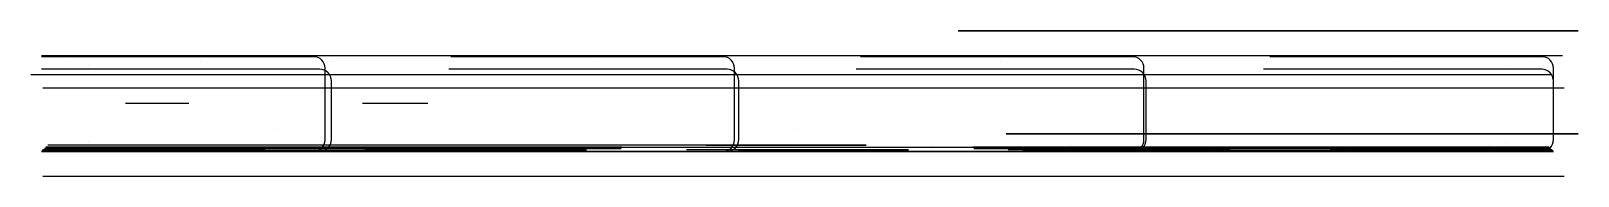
# Model space of a CAD drawing. Header units: metres. Extents: x 19 to 2155, y 0 to 200.
import ezdxf

# ---------------------------------------------------------------- set-up
doc = ezdxf.new("R2010")
doc.units = ezdxf.units.M
for name, color, linetype in [('RBAR-T10-O', 2, 'Continuous'), ('RBAR-T12-F', 3, 'Continuous'), ('RBAR-T12-F1', 3, 'Continuous'), ('RBAR-T12-G', 3, 'Continuous'), ('RBAR-T16-H', 4, 'Continuous'), ('RBAR-T16-H1', 4, 'Continuous'), ('RBAR-T16-I', 4, 'Continuous'), ('RBAR-T16-I1', 4, 'Continuous'), ('RBAR-T16-I2', 4, 'Continuous'), ('RBAR-T16-J', 4, 'Continuous'), ('RBAR-T20-K', 5, 'Continuous'), ('RBAR-T20-L', 5, 'Continuous'), ('RBAR-T20-L1', 5, 'Continuous'), ('RBAR-T20-N', 5, 'Continuous'), ('RBAR-T20-N1', 5, 'Continuous'), ('RBAR-T25-M', 6, 'Continuous'), ('RBAR-T8-A', 1, 'Continuous'), ('RBAR-T8-A1', 1, 'Continuous'), ('RBAR-T8-A2', 1, 'Continuous'), ('RBAR-T8-A3', 1, 'Continuous'), ('RBAR-T8-B', 1, 'Continuous'), ('RBAR-T8-B1', 1, 'Continuous'), ('RBAR-T8-B2', 1, 'Continuous'), ('RBAR-T8-C', 1, 'Continuous'), ('RBAR-T8-D', 1, 'Continuous'), ('RBAR-T8-E', 1, 'Continuous')]:
    doc.layers.add(name, color=color, linetype=linetype)

msp = doc.modelspace()

# ---------------------------------------------------------------- linework, layer by layer
at = {"layer": 'RBAR-T10-O'}
for points in [[(572.5, 35, 2371), (746.7, 35, 2371), (750.6, 35, 2370.6), (754.3, 35, 2369.5), (757.8, 35, 2367.6), (760.8, 35, 2365.2), (763.2, 35, 2362.1), (765.1, 35, 2358.7), (766.2, 35, 2355), (766.6, 35, 2351.1), (766.6, 35, 2067.4), (766.2, 35, 2063.5), (765.1, 35, 2059.8), (763.2, 35, 2056.3), (760.8, 35, 2053.3), (757.8, 35, 2050.9), (754.3, 35, 2049), (750.6, 35, 2047.9), (746.7, 35, 2047.5), (54.9, 35, 2047.5), (51, 35, 2047.9), (47.3, 35, 2049), (43.8, 35, 2050.9), (40.8, 35, 2053.3), (38.4, 35, 2056.3), (36.5, 35, 2059.8), (35.4, 35, 2063.5), (35, 35, 2067.4), (35, 35, 2331.2), (35.4, 35, 2335.1), (36.5, 35, 2338.8), (38.4, 35, 2342.2), (40.8, 35, 2345.3), (43.8, 35, 2347.7), (47.3, 35, 2349.6), (51, 35, 2350.7), (54.9, 35, 2351.1), (766.6, 35, 2351.1)], [(572.5, 35, 2571), (746.7, 35, 2571), (750.6, 35, 2570.6), (754.3, 35, 2569.5), (757.8, 35, 2567.6), (760.8, 35, 2565.2), (763.2, 35, 2562.1), (765.1, 35, 2558.7), (766.2, 35, 2555), (766.6, 35, 2551.1), (766.6, 35, 2267.4), (766.2, 35, 2263.5), (765.1, 35, 2259.8), (763.2, 35, 2256.3), (760.8, 35, 2253.3), (757.8, 35, 2250.9), (754.3, 35, 2249), (750.6, 35, 2247.9), (746.7, 35, 2247.5), (54.9, 35, 2247.5), (51, 35, 2247.9), (47.3, 35, 2249), (43.8, 35, 2250.9), (40.8, 35, 2253.3), (38.4, 35, 2256.3), (36.5, 35, 2259.8), (35.4, 35, 2263.5), (35, 35, 2267.4), (35, 35, 2531.2), (35.4, 35, 2535.1), (36.5, 35, 2538.8), (38.4, 35, 2542.2), (40.8, 35, 2545.3), (43.8, 35, 2547.7), (47.3, 35, 2549.6), (51, 35, 2550.7), (54.9, 35, 2551.1), (766.6, 35, 2551.1)], [(572.5, 35, 2771), (746.7, 35, 2771), (750.6, 35, 2770.6), (754.3, 35, 2769.5), (757.8, 35, 2767.6), (760.8, 35, 2765.2), (763.2, 35, 2762.1), (765.1, 35, 2758.7), (766.2, 35, 2755), (766.6, 35, 2751.1), (766.6, 35, 2467.4), (766.2, 35, 2463.5), (765.1, 35, 2459.8), (763.2, 35, 2456.3), (760.8, 35, 2453.3), (757.8, 35, 2450.9), (754.3, 35, 2449), (750.6, 35, 2447.9), (746.7, 35, 2447.5), (54.9, 35, 2447.5), (51, 35, 2447.9), (47.3, 35, 2449), (43.8, 35, 2450.9), (40.8, 35, 2453.3), (38.4, 35, 2456.3), (36.5, 35, 2459.8), (35.4, 35, 2463.5), (35, 35, 2467.4), (35, 35, 2731.2), (35.4, 35, 2735.1), (36.5, 35, 2738.8), (38.4, 35, 2742.2), (40.8, 35, 2745.3), (43.8, 35, 2747.7), (47.3, 35, 2749.6), (51, 35, 2750.7), (54.9, 35, 2751.1), (766.6, 35, 2751.1)], [(572.5, 35, 2971), (746.7, 35, 2971), (750.6, 35, 2970.6), (754.3, 35, 2969.5), (757.8, 35, 2967.6), (760.8, 35, 2965.2), (763.2, 35, 2962.1), (765.1, 35, 2958.7), (766.2, 35, 2955), (766.6, 35, 2951.1), (766.6, 35, 2667.4), (766.2, 35, 2663.5), (765.1, 35, 2659.8), (763.2, 35, 2656.3), (760.8, 35, 2653.3), (757.8, 35, 2650.9), (754.3, 35, 2649), (750.6, 35, 2647.9), (746.7, 35, 2647.5), (54.9, 35, 2647.5), (51, 35, 2647.9), (47.3, 35, 2649), (43.8, 35, 2650.9), (40.8, 35, 2653.3), (38.4, 35, 2656.3), (36.5, 35, 2659.8), (35.4, 35, 2663.5), (35, 35, 2667.4), (35, 35, 2931.2), (35.4, 35, 2935.1), (36.5, 35, 2938.8), (38.4, 35, 2942.2), (40.8, 35, 2945.3), (43.8, 35, 2947.7), (47.3, 35, 2949.6), (51, 35, 2950.7), (54.9, 35, 2951.1), (766.6, 35, 2951.1)], [(572.5, 35, 3171), (746.7, 35, 3171), (750.6, 35, 3170.6), (754.3, 35, 3169.5), (757.8, 35, 3167.6), (760.8, 35, 3165.2), (763.2, 35, 3162.1), (765.1, 35, 3158.7), (766.2, 35, 3155), (766.6, 35, 3151.1), (766.6, 35, 2867.4), (766.2, 35, 2863.5), (765.1, 35, 2859.8), (763.2, 35, 2856.3), (760.8, 35, 2853.3), (757.8, 35, 2850.9), (754.3, 35, 2849), (750.6, 35, 2847.9), (746.7, 35, 2847.5), (54.9, 35, 2847.5), (51, 35, 2847.9), (47.3, 35, 2849), (43.8, 35, 2850.9), (40.8, 35, 2853.3), (38.4, 35, 2856.3), (36.5, 35, 2859.8), (35.4, 35, 2863.5), (35, 35, 2867.4), (35, 35, 3131.2), (35.4, 35, 3135.1), (36.5, 35, 3138.8), (38.4, 35, 3142.2), (40.8, 35, 3145.3), (43.8, 35, 3147.7), (47.3, 35, 3149.6), (51, 35, 3150.7), (54.9, 35, 3151.1), (766.6, 35, 3151.1)], [(572.5, 35, 3371), (746.7, 35, 3371), (750.6, 35, 3370.6), (754.3, 35, 3369.5), (757.8, 35, 3367.6), (760.8, 35, 3365.2), (763.2, 35, 3362.1), (765.1, 35, 3358.7), (766.2, 35, 3355), (766.6, 35, 3351.1), (766.6, 35, 3067.4), (766.2, 35, 3063.5), (765.1, 35, 3059.8), (763.2, 35, 3056.3), (760.8, 35, 3053.3), (757.8, 35, 3050.9), (754.3, 35, 3049), (750.6, 35, 3047.9), (746.7, 35, 3047.5), (54.9, 35, 3047.5), (51, 35, 3047.9), (47.3, 35, 3049), (43.8, 35, 3050.9), (40.8, 35, 3053.3), (38.4, 35, 3056.3), (36.5, 35, 3059.8), (35.4, 35, 3063.5), (35, 35, 3067.4), (35, 35, 3331.2), (35.4, 35, 3335.1), (36.5, 35, 3338.8), (38.4, 35, 3342.2), (40.8, 35, 3345.3), (43.8, 35, 3347.7), (47.3, 35, 3349.6), (51, 35, 3350.7), (54.9, 35, 3351.1), (766.6, 35, 3351.1)], [(1926.3, 35, 2471), (2100.5, 35, 2471), (2104.4, 35, 2470.6), (2108.1, 35, 2469.5), (2111.6, 35, 2467.6), (2114.6, 35, 2465.2), (2117, 35, 2462.1), (2118.9, 35, 2458.7), (2120, 35, 2455), (2120.4, 35, 2451.1), (2120.4, 35, 2167.4), (2120, 35, 2163.5), (2118.9, 35, 2159.8), (2117, 35, 2156.3), (2114.6, 35, 2153.3), (2111.6, 35, 2150.9), (2108.1, 35, 2149), (2104.4, 35, 2147.9), (2100.5, 35, 2147.5), (1408.7, 35, 2147.5), (1404.8, 35, 2147.9), (1401.1, 35, 2149), (1397.6, 35, 2150.9), (1394.6, 35, 2153.3), (1392.2, 35, 2156.3), (1390.3, 35, 2159.8), (1389.2, 35, 2163.5), (1388.8, 35, 2167.4), (1388.8, 35, 2431.2), (1389.2, 35, 2435.1), (1390.3, 35, 2438.8), (1392.2, 35, 2442.2), (1394.6, 35, 2445.3), (1397.6, 35, 2447.7), (1401.1, 35, 2449.6), (1404.8, 35, 2450.7), (1408.7, 35, 2451.1), (2120.4, 35, 2451.1)], [(1926.3, 35, 2671), (2100.5, 35, 2671), (2104.4, 35, 2670.6), (2108.1, 35, 2669.5), (2111.6, 35, 2667.6), (2114.6, 35, 2665.2), (2117, 35, 2662.1), (2118.9, 35, 2658.7), (2120, 35, 2655), (2120.4, 35, 2651.1), (2120.4, 35, 2367.4), (2120, 35, 2363.5), (2118.9, 35, 2359.8), (2117, 35, 2356.3), (2114.6, 35, 2353.3), (2111.6, 35, 2350.9), (2108.1, 35, 2349), (2104.4, 35, 2347.9), (2100.5, 35, 2347.5), (1408.7, 35, 2347.5), (1404.8, 35, 2347.9), (1401.1, 35, 2349), (1397.6, 35, 2350.9), (1394.6, 35, 2353.3), (1392.2, 35, 2356.3), (1390.3, 35, 2359.8), (1389.2, 35, 2363.5), (1388.8, 35, 2367.4), (1388.8, 35, 2631.2), (1389.2, 35, 2635.1), (1390.3, 35, 2638.8), (1392.2, 35, 2642.2), (1394.6, 35, 2645.3), (1397.6, 35, 2647.7), (1401.1, 35, 2649.6), (1404.8, 35, 2650.7), (1408.7, 35, 2651.1), (2120.4, 35, 2651.1)], [(1926.3, 35, 2871), (2100.5, 35, 2871), (2104.4, 35, 2870.6), (2108.1, 35, 2869.5), (2111.6, 35, 2867.6), (2114.6, 35, 2865.2), (2117, 35, 2862.1), (2118.9, 35, 2858.7), (2120, 35, 2855), (2120.4, 35, 2851.1), (2120.4, 35, 2567.4), (2120, 35, 2563.5), (2118.9, 35, 2559.8), (2117, 35, 2556.3), (2114.6, 35, 2553.3), (2111.6, 35, 2550.9), (2108.1, 35, 2549), (2104.4, 35, 2547.9), (2100.5, 35, 2547.5), (1408.7, 35, 2547.5), (1404.8, 35, 2547.9), (1401.1, 35, 2549), (1397.6, 35, 2550.9), (1394.6, 35, 2553.3), (1392.2, 35, 2556.3), (1390.3, 35, 2559.8), (1389.2, 35, 2563.5), (1388.8, 35, 2567.4), (1388.8, 35, 2831.2), (1389.2, 35, 2835.1), (1390.3, 35, 2838.8), (1392.2, 35, 2842.2), (1394.6, 35, 2845.3), (1397.6, 35, 2847.7), (1401.1, 35, 2849.6), (1404.8, 35, 2850.7), (1408.7, 35, 2851.1), (2120.4, 35, 2851.1)], [(1926.3, 35, 3071), (2100.5, 35, 3071), (2104.4, 35, 3070.6), (2108.1, 35, 3069.5), (2111.6, 35, 3067.6), (2114.6, 35, 3065.2), (2117, 35, 3062.1), (2118.9, 35, 3058.7), (2120, 35, 3055), (2120.4, 35, 3051.1), (2120.4, 35, 2767.4), (2120, 35, 2763.5), (2118.9, 35, 2759.8), (2117, 35, 2756.3), (2114.6, 35, 2753.3), (2111.6, 35, 2750.9), (2108.1, 35, 2749), (2104.4, 35, 2747.9), (2100.5, 35, 2747.5), (1408.7, 35, 2747.5), (1404.8, 35, 2747.9), (1401.1, 35, 2749), (1397.6, 35, 2750.9), (1394.6, 35, 2753.3), (1392.2, 35, 2756.3), (1390.3, 35, 2759.8), (1389.2, 35, 2763.5), (1388.8, 35, 2767.4), (1388.8, 35, 3031.2), (1389.2, 35, 3035.1), (1390.3, 35, 3038.8), (1392.2, 35, 3042.2), (1394.6, 35, 3045.3), (1397.6, 35, 3047.7), (1401.1, 35, 3049.6), (1404.8, 35, 3050.7), (1408.7, 35, 3051.1), (2120.4, 35, 3051.1)], [(1926.3, 35, 3271), (2100.5, 35, 3271), (2104.4, 35, 3270.6), (2108.1, 35, 3269.5), (2111.6, 35, 3267.6), (2114.6, 35, 3265.2), (2117, 35, 3262.1), (2118.9, 35, 3258.7), (2120, 35, 3255), (2120.4, 35, 3251.1), (2120.4, 35, 2967.4), (2120, 35, 2963.5), (2118.9, 35, 2959.8), (2117, 35, 2956.3), (2114.6, 35, 2953.3), (2111.6, 35, 2950.9), (2108.1, 35, 2949), (2104.4, 35, 2947.9), (2100.5, 35, 2947.5), (1408.7, 35, 2947.5), (1404.8, 35, 2947.9), (1401.1, 35, 2949), (1397.6, 35, 2950.9), (1394.6, 35, 2953.3), (1392.2, 35, 2956.3), (1390.3, 35, 2959.8), (1389.2, 35, 2963.5), (1388.8, 35, 2967.4), (1388.8, 35, 3231.2), (1389.2, 35, 3235.1), (1390.3, 35, 3238.8), (1392.2, 35, 3242.2), (1394.6, 35, 3245.3), (1397.6, 35, 3247.7), (1401.1, 35, 3249.6), (1404.8, 35, 3250.7), (1408.7, 35, 3251.1), (2120.4, 35, 3251.1)]]:
    msp.add_polyline3d(points, dxfattribs=at)
at = {"layer": 'RBAR-T12-F'}
msp.add_polyline3d([(36, 0, 4502.1), (2011, 0, 4502.1)], dxfattribs=at)
at = {"layer": 'RBAR-T12-F1'}
for points in [[(19.4, 140, 4658.7), (2119.4, 140, 4658.7)], [(36, 121.7, 4463.8), (2136, 121.7, 4463.8)], [(36, 0, 4658.7), (2136, 0, 4658.7)]]:
    msp.add_polyline3d(points, dxfattribs=at)
at = {"layer": 'RBAR-T12-G'}
for points in [[(107.5, 36, 1078.2), (319.2, 36, 1078.2), (323.7, 36, 1077.8), (328, 36, 1076.5), (332, 36, 1074.3), (335.5, 36, 1071.5), (338.4, 36, 1068), (340.5, 36, 1064), (341.8, 36, 1059.6), (342.3, 36, 1055.1), (342.3, 36, 872.3), (341.8, 36, 867.8), (340.5, 36, 863.4), (338.4, 36, 859.4), (335.5, 36, 855.9), (332, 36, 853.1), (328, 36, 850.9), (323.7, 36, 849.6), (319.2, 36, 849.2), (136.3, 36, 849.2), (131.8, 36, 849.6), (127.5, 36, 850.9), (123.5, 36, 853.1), (120, 36, 855.9), (117.1, 36, 859.4), (115, 36, 863.4), (113.7, 36, 867.8), (113.2, 36, 872.3), (113.2, 36, 1084), (107.5, 36, 1078.2), (36, 36, 1149.7), (36, 36, 1006.8)], [(107.5, 36, 2776.6), (319.2, 36, 2776.6), (323.7, 36, 2776.1), (328, 36, 2774.8), (332, 36, 2772.7), (335.5, 36, 2769.8), (338.4, 36, 2766.3), (340.5, 36, 2762.3), (341.8, 36, 2758), (342.3, 36, 2753.5), (342.3, 36, 2570.6), (341.8, 36, 2566.1), (340.5, 36, 2561.8), (338.4, 36, 2557.8), (335.5, 36, 2554.3), (332, 36, 2551.4), (328, 36, 2549.3), (323.7, 36, 2547.9), (319.2, 36, 2547.5), (136.3, 36, 2547.5), (131.8, 36, 2547.9), (127.5, 36, 2549.3), (123.5, 36, 2551.4), (120, 36, 2554.3), (117.1, 36, 2557.8), (115, 36, 2561.8), (113.7, 36, 2566.1), (113.2, 36, 2570.6), (113.2, 36, 2782.3), (107.5, 36, 2776.6), (36, 36, 2848), (36, 36, 2705.1)], [(107.5, 36, 4474.9), (319.2, 36, 4474.9), (323.7, 36, 4474.4), (328, 36, 4473.1), (332, 36, 4471), (335.5, 36, 4468.1), (338.4, 36, 4464.6), (340.5, 36, 4460.6), (341.8, 36, 4456.3), (342.3, 36, 4451.8), (342.3, 36, 4268.9), (341.8, 36, 4264.4), (340.5, 36, 4260.1), (338.4, 36, 4256.1), (335.5, 36, 4252.6), (332, 36, 4249.7), (328, 36, 4247.6), (323.7, 36, 4246.3), (319.2, 36, 4245.8), (136.3, 36, 4245.8), (131.8, 36, 4246.3), (127.5, 36, 4247.6), (123.5, 36, 4249.7), (120, 36, 4252.6), (117.1, 36, 4256.1), (115, 36, 4260.1), (113.7, 36, 4264.4), (113.2, 36, 4268.9), (113.2, 36, 4480.7), (107.5, 36, 4474.9), (36, 36, 4546.3), (36, 36, 4403.4)], [(551.7, 36, 1502.8), (763.5, 36, 1502.8), (768, 36, 1502.4), (772.3, 36, 1501), (776.3, 36, 1498.9), (779.8, 36, 1496), (782.7, 36, 1492.5), (784.8, 36, 1488.5), (786.1, 36, 1484.2), (786.6, 36, 1479.7), (786.6, 36, 1296.8), (786.1, 36, 1292.3), (784.8, 36, 1288), (782.7, 36, 1284), (779.8, 36, 1280.5), (776.3, 36, 1277.6), (772.3, 36, 1275.5), (768, 36, 1274.2), (763.5, 36, 1273.8), (580.6, 36, 1273.8), (576.1, 36, 1274.2), (571.8, 36, 1275.5), (567.8, 36, 1277.6), (564.3, 36, 1280.5), (561.4, 36, 1284), (559.3, 36, 1288), (558, 36, 1292.3), (557.5, 36, 1296.8), (557.5, 36, 1508.6), (551.7, 36, 1502.8), (480.3, 36, 1574.3), (480.3, 36, 1431.4)], [(551.7, 36, 4050.3), (763.5, 36, 4050.3), (768, 36, 4049.9), (772.3, 36, 4048.5), (776.3, 36, 4046.4), (779.8, 36, 4043.5), (782.7, 36, 4040), (784.8, 36, 4036), (786.1, 36, 4031.7), (786.6, 36, 4027.2), (786.6, 36, 3844.3), (786.1, 36, 3839.8), (784.8, 36, 3835.5), (782.7, 36, 3831.5), (779.8, 36, 3828), (776.3, 36, 3825.1), (772.3, 36, 3823), (768, 36, 3821.7), (763.5, 36, 3821.2), (580.6, 36, 3821.2), (576.1, 36, 3821.7), (571.8, 36, 3823), (567.8, 36, 3825.1), (564.3, 36, 3828), (561.4, 36, 3831.5), (559.3, 36, 3835.5), (558, 36, 3839.8), (557.5, 36, 3844.3), (557.5, 36, 4056.1), (551.7, 36, 4050.3), (480.3, 36, 4121.8), (480.3, 36, 3978.9)], [(996, 36, 1502.8), (1207.7, 36, 1502.8), (1212.3, 36, 1502.4), (1216.6, 36, 1501), (1220.6, 36, 1498.9), (1224.1, 36, 1496), (1227, 36, 1492.5), (1229.1, 36, 1488.5), (1230.4, 36, 1484.2), (1230.8, 36, 1479.7), (1230.8, 36, 1296.8), (1230.4, 36, 1292.3), (1229.1, 36, 1288), (1227, 36, 1284), (1224.1, 36, 1280.5), (1220.6, 36, 1277.6), (1216.6, 36, 1275.5), (1212.3, 36, 1274.2), (1207.7, 36, 1273.8), (1024.9, 36, 1273.8), (1020.4, 36, 1274.2), (1016, 36, 1275.5), (1012.1, 36, 1277.6), (1008.6, 36, 1280.5), (1005.7, 36, 1284), (1003.5, 36, 1288), (1002.2, 36, 1292.3), (1001.8, 36, 1296.8), (1001.8, 36, 1508.6), (996, 36, 1502.8), (924.6, 36, 1574.3), (924.6, 36, 1431.4)], [(996, 36, 4050.3), (1207.7, 36, 4050.3), (1212.3, 36, 4049.9), (1216.6, 36, 4048.5), (1220.6, 36, 4046.4), (1224.1, 36, 4043.5), (1227, 36, 4040), (1229.1, 36, 4036), (1230.4, 36, 4031.7), (1230.8, 36, 4027.2), (1230.8, 36, 3844.3), (1230.4, 36, 3839.8), (1229.1, 36, 3835.5), (1227, 36, 3831.5), (1224.1, 36, 3828), (1220.6, 36, 3825.1), (1216.6, 36, 3823), (1212.3, 36, 3821.7), (1207.7, 36, 3821.2), (1024.9, 36, 3821.2), (1020.4, 36, 3821.7), (1016, 36, 3823), (1012.1, 36, 3825.1), (1008.6, 36, 3828), (1005.7, 36, 3831.5), (1003.5, 36, 3835.5), (1002.2, 36, 3839.8), (1001.8, 36, 3844.3), (1001.8, 36, 4056.1), (996, 36, 4050.3), (924.6, 36, 4121.8), (924.6, 36, 3978.9)], [(1440.3, 36, 1502.8), (1652, 36, 1502.8), (1656.5, 36, 1502.4), (1660.9, 36, 1501), (1664.9, 36, 1498.9), (1668.4, 36, 1496), (1671.2, 36, 1492.5), (1673.4, 36, 1488.5), (1674.7, 36, 1484.2), (1675.1, 36, 1479.7), (1675.1, 36, 1296.8), (1674.7, 36, 1292.3), (1673.4, 36, 1288), (1671.2, 36, 1284), (1668.4, 36, 1280.5), (1664.9, 36, 1277.6), (1660.9, 36, 1275.5), (1656.5, 36, 1274.2), (1652, 36, 1273.8), (1469.2, 36, 1273.8), (1464.7, 36, 1274.2), (1460.3, 36, 1275.5), (1456.3, 36, 1277.6), (1452.8, 36, 1280.5), (1450, 36, 1284), (1447.8, 36, 1288), (1446.5, 36, 1292.3), (1446.1, 36, 1296.8), (1446.1, 36, 1508.6), (1440.3, 36, 1502.8), (1368.8, 36, 1574.3), (1368.8, 36, 1431.4)], [(1440.3, 36, 4050.3), (1652, 36, 4050.3), (1656.5, 36, 4049.9), (1660.9, 36, 4048.5), (1664.9, 36, 4046.4), (1668.4, 36, 4043.5), (1671.2, 36, 4040), (1673.4, 36, 4036), (1674.7, 36, 4031.7), (1675.1, 36, 4027.2), (1675.1, 36, 3844.3), (1674.7, 36, 3839.8), (1673.4, 36, 3835.5), (1671.2, 36, 3831.5), (1668.4, 36, 3828), (1664.9, 36, 3825.1), (1660.9, 36, 3823), (1656.5, 36, 3821.7), (1652, 36, 3821.2), (1469.2, 36, 3821.2), (1464.7, 36, 3821.7), (1460.3, 36, 3823), (1456.3, 36, 3825.1), (1452.8, 36, 3828), (1450, 36, 3831.5), (1447.8, 36, 3835.5), (1446.5, 36, 3839.8), (1446.1, 36, 3844.3), (1446.1, 36, 4056.1), (1440.3, 36, 4050.3), (1368.8, 36, 4121.8), (1368.8, 36, 3978.9)], [(1884.6, 36, 1502.8), (2096.3, 36, 1502.8), (2100.8, 36, 1502.4), (2105.1, 36, 1501), (2109.1, 36, 1498.9), (2112.6, 36, 1496), (2115.5, 36, 1492.5), (2117.6, 36, 1488.5), (2119, 36, 1484.2), (2119.4, 36, 1479.7), (2119.4, 36, 1296.8), (2119, 36, 1292.3), (2117.6, 36, 1288), (2115.5, 36, 1284), (2112.6, 36, 1280.5), (2109.1, 36, 1277.6), (2105.1, 36, 1275.5), (2100.8, 36, 1274.2), (2096.3, 36, 1273.8), (1913.4, 36, 1273.8), (1908.9, 36, 1274.2), (1904.6, 36, 1275.5), (1900.6, 36, 1277.6), (1897.1, 36, 1280.5), (1894.2, 36, 1284), (1892.1, 36, 1288), (1890.8, 36, 1292.3), (1890.3, 36, 1296.8), (1890.3, 36, 1508.6), (1884.6, 36, 1502.8), (1813.1, 36, 1574.3), (1813.1, 36, 1431.4)], [(1884.6, 36, 4050.3), (2096.3, 36, 4050.3), (2100.8, 36, 4049.9), (2105.1, 36, 4048.5), (2109.1, 36, 4046.4), (2112.6, 36, 4043.5), (2115.5, 36, 4040), (2117.6, 36, 4036), (2119, 36, 4031.7), (2119.4, 36, 4027.2), (2119.4, 36, 3844.3), (2119, 36, 3839.8), (2117.6, 36, 3835.5), (2115.5, 36, 3831.5), (2112.6, 36, 3828), (2109.1, 36, 3825.1), (2105.1, 36, 3823), (2100.8, 36, 3821.7), (2096.3, 36, 3821.2), (1913.4, 36, 3821.2), (1908.9, 36, 3821.7), (1904.6, 36, 3823), (1900.6, 36, 3825.1), (1897.1, 36, 3828), (1894.2, 36, 3831.5), (1892.1, 36, 3835.5), (1890.8, 36, 3839.8), (1890.3, 36, 3844.3), (1890.3, 36, 4056.1), (1884.6, 36, 4050.3), (1813.1, 36, 4121.8), (1813.1, 36, 3978.9)]]:
    msp.add_polyline3d(points, dxfattribs=at)
at = {"layer": 'RBAR-T16-H'}
for points in [[(359.2, 135.9, 2720), (359.2, 135.9, 5095)], [(1796.2, 135.9, 50.5), (1796.2, 135.9, 2425.5)], [(359.2, 64.1, 50.5), (359.2, 64.1, 2425.5)], [(1077.7, 64.1, 2720), (1077.7, 64.1, 5095)], [(1077.7, 38, 2682), (1077.7, 38, 5057)], [(1796.2, 38, 2682), (1796.2, 38, 5057)]]:
    msp.add_polyline3d(points, dxfattribs=at)
at = {"layer": 'RBAR-T16-H1'}
for points in [[(99, 152, 38), (99, 152, 5038)], [(2055.2, 152, 38), (2055.2, 152, 5038)], [(99, 48.2, 38), (99, 48.2, 5038)], [(2055.2, 48.2, 38), (2055.2, 48.2, 5038)]]:
    msp.add_polyline3d(points, dxfattribs=at)
at = {"layer": 'RBAR-T16-I'}
for points in [[(38, 38, 1273.8), (802.2, 38, 1273.8), (808.5, 38, 1274.4), (814.5, 38, 1276.2), (820.1, 38, 1279.2), (825, 38, 1283.2), (829, 38, 1288.1), (831.9, 38, 1293.6), (833.8, 38, 1299.6), (834.4, 38, 1305.9), (834.4, 38, 1426.6), (833.8, 38, 1432.9), (831.9, 38, 1438.9), (829, 38, 1444.5), (825, 38, 1449.3), (820.1, 38, 1453.3), (814.5, 38, 1456.3), (808.5, 38, 1458.1), (802.2, 38, 1458.8), (38, 38, 1458.8)], [(38, 38, 3821.2), (802.2, 38, 3821.2), (808.5, 38, 3821.9), (814.5, 38, 3823.7), (820.1, 38, 3826.7), (825, 38, 3830.7), (829, 38, 3835.6), (831.9, 38, 3841.1), (833.8, 38, 3847.1), (834.4, 38, 3853.4), (834.4, 38, 3974.1), (833.8, 38, 3980.4), (831.9, 38, 3986.4), (829, 38, 3992), (825, 38, 3996.8), (820.1, 38, 4000.8), (814.5, 38, 4003.8), (808.5, 38, 4005.6), (802.2, 38, 4006.3), (38, 38, 4006.3)], [(1321, 38, 2547.5), (2085.2, 38, 2547.5), (2091.5, 38, 2548.1), (2097.5, 38, 2549.9), (2103.1, 38, 2552.9), (2108, 38, 2556.9), (2112, 38, 2561.8), (2115, 38, 2567.4), (2116.8, 38, 2573.4), (2117.4, 38, 2579.7), (2117.4, 38, 2700.3), (2116.8, 38, 2706.6), (2115, 38, 2712.7), (2112, 38, 2718.2), (2108, 38, 2723.1), (2103.1, 38, 2727.1), (2097.5, 38, 2730.1), (2091.5, 38, 2731.9), (2085.2, 38, 2732.5), (1321, 38, 2732.5)]]:
    msp.add_polyline3d(points, dxfattribs=at)
at = {"layer": 'RBAR-T16-I1'}
for points in [[(38, 38, 2547.5), (797.8, 38, 2547.5), (804.1, 38, 2548.1), (810.1, 38, 2549.9), (815.6, 38, 2552.9), (820.5, 38, 2556.9), (824.4, 38, 2561.7), (827.4, 38, 2567.3), (829.2, 38, 2573.3), (829.8, 38, 2579.5), (829.8, 38, 2809.4), (829.2, 38, 2815.7), (827.4, 38, 2821.7), (824.4, 38, 2827.2), (820.5, 38, 2832.1), (815.6, 38, 2836), (810.1, 38, 2839), (804.1, 38, 2840.8), (797.8, 38, 2841.4), (38, 38, 2841.4)], [(1325.6, 38, 2547.5), (2085.4, 38, 2547.5), (2091.6, 38, 2548.1), (2097.6, 38, 2549.9), (2103.2, 38, 2552.9), (2108, 38, 2556.9), (2112, 38, 2561.7), (2115, 38, 2567.3), (2116.8, 38, 2573.3), (2117.4, 38, 2579.5), (2117.4, 38, 2809.4), (2116.8, 38, 2815.7), (2115, 38, 2821.7), (2112, 38, 2827.2), (2108, 38, 2832.1), (2103.2, 38, 2836), (2097.6, 38, 2839), (2091.6, 38, 2840.8), (2085.4, 38, 2841.4), (1325.6, 38, 2841.4)]]:
    msp.add_polyline3d(points, dxfattribs=at)
at = {"layer": 'RBAR-T16-I2'}
for points in [[(1299.6, 200, 2547.5), (2057.4, 200, 2547.5), (2063.6, 200, 2548.1), (2069.6, 200, 2549.9), (2075.1, 200, 2552.9), (2079.9, 200, 2556.8), (2083.9, 200, 2561.7), (2086.8, 200, 2567.2), (2088.7, 200, 2573.2), (2089.3, 200, 2579.4), (2089.3, 200, 4488.8), (2088.7, 200, 4495), (2086.8, 200, 4501), (2083.9, 200, 4506.5), (2079.9, 200, 4511.4), (2075.1, 200, 4515.3), (2069.6, 200, 4518.3), (2063.6, 200, 4520.1), (2057.4, 200, 4520.7), (1299.6, 200, 4520.7)], [(1365.7, 200, 2547.5), (2123.5, 200, 2547.5), (2129.7, 200, 2548.1), (2135.7, 200, 2549.9), (2141.2, 200, 2552.9), (2146.1, 200, 2556.8), (2150, 200, 2561.7), (2153, 200, 2567.2), (2154.8, 200, 2573.2), (2155.4, 200, 2579.4), (2155.4, 200, 4488.8), (2154.8, 200, 4495), (2153, 200, 4501), (2150, 200, 4506.5), (2146.1, 200, 4511.4), (2141.2, 200, 4515.3), (2135.7, 200, 4518.3), (2129.7, 200, 4520.1), (2123.5, 200, 4520.7), (1365.7, 200, 4520.7)], [(1365.7, 200, 2547.5), (2123.5, 200, 2547.5), (2129.7, 200, 2548.1), (2135.7, 200, 2549.9), (2141.2, 200, 2552.9), (2146.1, 200, 2556.8), (2150, 200, 2561.7), (2153, 200, 2567.2), (2154.8, 200, 2573.2), (2155.4, 200, 2579.4), (2155.4, 200, 4488.8), (2154.8, 200, 4495), (2153, 200, 4501), (2150, 200, 4506.5), (2146.1, 200, 4511.4), (2141.2, 200, 4515.3), (2135.7, 200, 4518.3), (2129.7, 200, 4520.1), (2123.5, 200, 4520.7), (1365.7, 200, 4520.7)], [(1365.7, 58.3, 2547.5), (2123.5, 58.3, 2547.5), (2129.7, 58.3, 2548.1), (2135.7, 58.3, 2549.9), (2141.2, 58.3, 2552.9), (2146.1, 58.3, 2556.8), (2150, 58.3, 2561.7), (2153, 58.3, 2567.2), (2154.8, 58.3, 2573.2), (2155.4, 58.3, 2579.4), (2155.4, 58.3, 4488.8), (2154.8, 58.3, 4495), (2153, 58.3, 4501), (2150, 58.3, 4506.5), (2146.1, 58.3, 4511.4), (2141.2, 58.3, 4515.3), (2135.7, 58.3, 4518.3), (2129.7, 58.3, 4520.1), (2123.5, 58.3, 4520.7), (1365.7, 58.3, 4520.7)]]:
    msp.add_polyline3d(points, dxfattribs=at)
at = {"layer": 'RBAR-T16-J'}
for points in [[(38, 38, 2543.7), (799.8, 38, 2543.7), (806, 38, 2543.1), (812.1, 38, 2541.3), (817.6, 38, 2538.3), (822.5, 38, 2534.3), (826.5, 38, 2529.5), (829.4, 38, 2523.9), (831.2, 38, 2517.9), (831.9, 38, 2511.7), (831.9, 38, 1273.8)], [(38, 38, 5091.2), (799.8, 38, 5091.2), (806, 38, 5090.6), (812.1, 38, 5088.8), (817.6, 38, 5085.8), (822.5, 38, 5081.8), (826.5, 38, 5077), (829.4, 38, 5071.4), (831.2, 38, 5065.4), (831.9, 38, 5059.2), (831.9, 38, 3821.2)], [(1323.5, 38, 2543.7), (2085.3, 38, 2543.7), (2091.6, 38, 2543.1), (2097.6, 38, 2541.3), (2103.1, 38, 2538.3), (2108, 38, 2534.3), (2112, 38, 2529.5), (2115, 38, 2523.9), (2116.8, 38, 2517.9), (2117.4, 38, 2511.7), (2117.4, 38, 1273.8)], [(1323.5, 38, 5091.2), (2085.3, 38, 5091.2), (2091.6, 38, 5090.6), (2097.6, 38, 5088.8), (2103.1, 38, 5085.8), (2108, 38, 5081.8), (2112, 38, 5077), (2115, 38, 5071.4), (2116.8, 38, 5065.4), (2117.4, 38, 5059.2), (2117.4, 38, 3821.2)]]:
    msp.add_polyline3d(points, dxfattribs=at)
at = {"layer": 'RBAR-T20-K'}
for points in [[(40, 40, 849.2), (2065, 40, 849.2)], [(40, 40, 2547.5), (2065, 40, 2547.5)], [(40, 40, 4245.8), (2065, 40, 4245.8)]]:
    msp.add_polyline3d(points, dxfattribs=at)
at = {"layer": 'RBAR-T20-L'}
for points in [[(40, 40, 2547.5), (409, 40, 2547.5), (422.8, 40, 2548.9), (436.1, 40, 2552.9), (448.3, 40, 2559.4), (459, 40, 2568.2), (467.8, 40, 2579), (474.4, 40, 2591.2), (478.4, 40, 2604.5), (479.8, 40, 2618.3), (479.8, 40, 3083.3), (478.4, 40, 3097.1), (474.4, 40, 3110.4), (467.8, 40, 3122.6), (459, 40, 3133.3), (448.3, 40, 3142.1), (436.1, 40, 3148.7), (422.8, 40, 3152.7), (409, 40, 3154.1), (40, 40, 3154.1)], [(1675.6, 40, 2547.5), (2044.6, 40, 2547.5), (2058.4, 40, 2548.9), (2071.7, 40, 2552.9), (2083.9, 40, 2559.4), (2094.7, 40, 2568.2), (2103.5, 40, 2579), (2110, 40, 2591.2), (2114, 40, 2604.5), (2115.4, 40, 2618.3), (2115.4, 40, 3083.3), (2114, 40, 3097.1), (2110, 40, 3110.4), (2103.5, 40, 3122.6), (2094.7, 40, 3133.3), (2083.9, 40, 3142.1), (2071.7, 40, 3148.7), (2058.4, 40, 3152.7), (2044.6, 40, 3154.1), (1675.6, 40, 3154.1)]]:
    msp.add_polyline3d(points, dxfattribs=at)
at = {"layer": 'RBAR-T20-L1'}
for points in [[(613.9, 40, 2547.5), (764.9, 40, 2547.5), (778.7, 40, 2548.9), (791.9, 40, 2552.9), (804.1, 40, 2559.4), (814.8, 40, 2568.1), (823.5, 40, 2578.8), (830, 40, 2591), (834, 40, 2604.2), (835.4, 40, 2618), (835.4, 40, 3796), (834, 40, 3809.7), (830, 40, 3822.9), (823.5, 40, 3835.1), (814.8, 40, 3845.8), (804.1, 40, 3854.6), (791.9, 40, 3861.1), (778.7, 40, 3865.1), (764.9, 40, 3866.5), (40, 40, 3866.5)], [(1893.9, 40, 2547.5), (2044.9, 40, 2547.5), (2058.7, 40, 2548.9), (2071.9, 40, 2552.9), (2084.1, 40, 2559.4), (2094.8, 40, 2568.1), (2103.5, 40, 2578.8), (2110, 40, 2591), (2114, 40, 2604.2), (2115.4, 40, 2618), (2115.4, 40, 3796), (2114, 40, 3809.7), (2110, 40, 3822.9), (2103.5, 40, 3835.1), (2094.8, 40, 3845.8), (2084.1, 40, 3854.6), (2071.9, 40, 3861.1), (2058.7, 40, 3865.1), (2044.9, 40, 3866.5), (1320, 40, 3866.5)]]:
    msp.add_polyline3d(points, dxfattribs=at)
at = {"layer": 'RBAR-T20-N'}
msp.add_polyline3d([(237.5, 100, 40), (237.5, 100, 1177.1), (237.1, 100, 1184.2), (236, 100, 1191.3), (234.2, 100, 1198.2), (153.2, 100, 1455), (151.4, 100, 1461.9), (150.4, 100, 1469), (150, 100, 1476.1), (150, 100, 6126.9)], dxfattribs=at)
at = {"layer": 'RBAR-T20-N1'}
msp.add_polyline3d([(567.5, 100, 40), (567.5, 100, 1177.1), (567.1, 100, 1184.2), (566, 100, 1191.3), (564.2, 100, 1198.2), (480.2, 100, 1464.6), (478.4, 100, 1471.5), (477.4, 100, 1478.6), (477, 100, 1485.7), (477, 100, 6126.4)], dxfattribs=at)
at = {"layer": 'RBAR-T25-M'}
for points in [[(951.7, 42.5, 1273.8), (1083.7, 42.5, 1273.8), (1101.1, 42.5, 1275.5), (1117.8, 42.5, 1280.5), (1133.1, 42.5, 1288.7), (1146.6, 42.5, 1299.8), (1157.6, 42.5, 1313.3), (1165.9, 42.5, 1328.6), (1170.9, 42.5, 1345.3), (1172.6, 42.5, 1362.6), (1172.6, 42.5, 2510.5), (1170.9, 42.5, 2527.9), (1165.9, 42.5, 2544.6), (1157.6, 42.5, 2559.9), (1146.6, 42.5, 2573.4), (1133.1, 42.5, 2584.4), (1117.8, 42.5, 2592.7), (1101.1, 42.5, 2597.7), (1083.7, 42.5, 2599.4), (42.5, 42.5, 2599.4)], [(951.7, 42.5, 3769.3), (1083.7, 42.5, 3769.3), (1101.1, 42.5, 3771), (1117.8, 42.5, 3776.1), (1133.1, 42.5, 3784.3), (1146.6, 42.5, 3795.4), (1157.6, 42.5, 3808.8), (1165.9, 42.5, 3824.2), (1170.9, 42.5, 3840.9), (1172.6, 42.5, 3858.2), (1172.6, 42.5, 5006.1), (1170.9, 42.5, 5023.5), (1165.9, 42.5, 5040.1), (1157.6, 42.5, 5055.5), (1146.6, 42.5, 5069), (1133.1, 42.5, 5080), (1117.8, 42.5, 5088.2), (1101.1, 42.5, 5093.3), (1083.7, 42.5, 5095), (42.5, 42.5, 5095)]]:
    msp.add_polyline3d(points, dxfattribs=at)
at = {"layer": 'RBAR-T8-A'}
for points in [[(34, 34, 52), (2059, 34, 52)], [(34, 34, 224.7), (2059, 34, 224.7)], [(34, 34, 397.4), (2059, 34, 397.4)], [(34, 34, 570.2), (2059, 34, 570.2)], [(34, 34, 742.9), (2059, 34, 742.9)], [(34, 34, 915.6), (2059, 34, 915.6)], [(34, 34, 1088.3), (2059, 34, 1088.3)], [(34, 34, 1261.1), (2059, 34, 1261.1)], [(34, 34, 1433.8), (2059, 34, 1433.8)], [(34, 34, 1606.5), (2059, 34, 1606.5)], [(34, 34, 1779.2), (2059, 34, 1779.2)], [(34, 34, 1952), (2059, 34, 1952)], [(34, 34, 2124.7), (2059, 34, 2124.7)], [(34, 34, 2297.4), (2059, 34, 2297.4)], [(34, 34, 2470.1), (2059, 34, 2470.1)], [(34, 34, 2642.9), (2059, 34, 2642.9)], [(34, 34, 2815.6), (2059, 34, 2815.6)], [(34, 34, 2988.3), (2059, 34, 2988.3)], [(34, 34, 3161), (2059, 34, 3161)], [(34, 34, 3333.8), (2059, 34, 3333.8)], [(34, 34, 3506.5), (2059, 34, 3506.5)], [(34, 34, 3679.2), (2059, 34, 3679.2)], [(34, 34, 3851.9), (2059, 34, 3851.9)], [(34, 34, 4024.7), (2059, 34, 4024.7)], [(34, 34, 4197.4), (2059, 34, 4197.4)], [(34, 34, 4370.1), (2059, 34, 4370.1)], [(34, 34, 4542.8), (2059, 34, 4542.8)], [(34, 34, 4715.6), (2059, 34, 4715.6)], [(34, 34, 4888.3), (2059, 34, 4888.3)], [(34, 34, 5061), (2059, 34, 5061)]]:
    msp.add_polyline3d(points, dxfattribs=at)
at = {"layer": 'RBAR-T8-A1'}
for points in [[(34, 166, 52), (2134, 166, 52)], [(34, 166, 223.3), (2134, 166, 223.3)], [(34, 166, 394.7), (2134, 166, 394.7)], [(34, 166, 566), (2134, 166, 566)], [(34, 166, 737.4), (2134, 166, 737.4)], [(34, 166, 908.7), (2134, 166, 908.7)], [(34, 166, 1080.1), (2134, 166, 1080.1)], [(34, 166, 1251.4), (2134, 166, 1251.4)], [(34, 166, 1422.8), (2134, 166, 1422.8)], [(34, 166, 1594.1), (2134, 166, 1594.1)], [(34, 166, 1765.4), (2134, 166, 1765.4)], [(34, 166, 1936.8), (2134, 166, 1936.8)], [(34, 166, 2108.1), (2134, 166, 2108.1)], [(34, 166, 2279.5), (2134, 166, 2279.5)], [(34, 166, 2450.8), (2134, 166, 2450.8)], [(34, 166, 2622.2), (2134, 166, 2622.2)], [(34, 166, 2793.5), (2134, 166, 2793.5)], [(34, 166, 2964.9), (2134, 166, 2964.9)], [(34, 166, 3136.2), (2134, 166, 3136.2)], [(34, 166, 3307.6), (2134, 166, 3307.6)], [(34, 166, 3478.9), (2134, 166, 3478.9)], [(34, 166, 3650.2), (2134, 166, 3650.2)], [(34, 166, 3821.6), (2134, 166, 3821.6)], [(34, 166, 3992.9), (2134, 166, 3992.9)], [(34, 166, 4164.3), (2134, 166, 4164.3)], [(34, 166, 4335.6), (2134, 166, 4335.6)], [(34, 166, 4507), (2134, 166, 4507)], [(34, 166, 4678.3), (2134, 166, 4678.3)], [(34, 166, 4849.7), (2134, 166, 4849.7)], [(34, 166, 5021), (2134, 166, 5021)]]:
    msp.add_polyline3d(points, dxfattribs=at)
at = {"layer": 'RBAR-T8-A2'}
for points in [[(70, 158, 34), (70, 158, 5034)], [(254, 158, 34), (254, 158, 5034)], [(434.2, 158, 34), (434.2, 158, 5034)], [(603.2, 158, 34), (603.2, 158, 5034)], [(797.1, 158, 34), (797.1, 158, 5034)], [(989.8, 158, 34), (989.8, 158, 5034)], [(111.3, 42, 34), (111.3, 42, 5034)], [(303.3, 42, 34), (303.3, 42, 5034)], [(496.9, 42, 34), (496.9, 42, 5034)], [(687.4, 42, 34), (687.4, 42, 5034)], [(879.5, 42, 34), (879.5, 42, 5034)], [(1071.5, 42, 34), (1071.5, 42, 5034)]]:
    msp.add_polyline3d(points, dxfattribs=at)
at = {"layer": 'RBAR-T8-A3'}
for points in [[(1173.8, 158, 34), (1173.8, 158, 5084)], [(1357.8, 158, 34), (1357.8, 158, 5084)], [(1527.4, 158, 34), (1527.4, 158, 5084)], [(1725.7, 158, 34), (1725.7, 158, 5084)], [(1903.4, 158, 34), (1903.4, 158, 5084)], [(2093.7, 158, 34), (2093.7, 158, 5084)], [(1263.6, 42, 34), (1263.6, 42, 5084)], [(1455.6, 42, 34), (1455.6, 42, 5084)], [(1647.7, 42, 34), (1647.7, 42, 5084)], [(1839.8, 42, 34), (1839.8, 42, 5084)], [(2031.8, 42, 34), (2031.8, 42, 5084)]]:
    msp.add_polyline3d(points, dxfattribs=at)
at = {"layer": 'RBAR-T8-B'}
for points in [[(34, 34, 196), (420.5, 34, 196), (423.7, 34, 196.3), (426.8, 34, 197.2), (429.6, 34, 198.7), (432.1, 34, 200.7), (434.1, 34, 203.2), (435.6, 34, 206), (436.5, 34, 209.1), (436.8, 34, 212.2), (436.8, 34, 263.1), (436.5, 34, 266.3), (435.6, 34, 269.3), (434.1, 34, 272.1), (432.1, 34, 274.6), (429.6, 34, 276.6), (426.8, 34, 278.1), (423.7, 34, 279.1), (420.5, 34, 279.4), (34, 34, 279.4)], [(34, 34, 587.9), (420.5, 34, 587.9), (423.7, 34, 588.2), (426.8, 34, 589.1), (429.6, 34, 590.6), (432.1, 34, 592.7), (434.1, 34, 595.1), (435.6, 34, 597.9), (436.5, 34, 601), (436.8, 34, 604.2), (436.8, 34, 655), (436.5, 34, 658.2), (435.6, 34, 661.2), (434.1, 34, 664.1), (432.1, 34, 666.5), (429.6, 34, 668.6), (426.8, 34, 670.1), (423.7, 34, 671), (420.5, 34, 671.3), (34, 34, 671.3)], [(34, 34, 979.8), (420.5, 34, 979.8), (423.7, 34, 980.1), (426.8, 34, 981), (429.6, 34, 982.6), (432.1, 34, 984.6), (434.1, 34, 987), (435.6, 34, 989.9), (436.5, 34, 992.9), (436.8, 34, 996.1), (436.8, 34, 1046.9), (436.5, 34, 1050.1), (435.6, 34, 1053.2), (434.1, 34, 1056), (432.1, 34, 1058.5), (429.6, 34, 1060.5), (426.8, 34, 1062), (423.7, 34, 1062.9), (420.5, 34, 1063.2), (34, 34, 1063.2)], [(34, 34, 1371.7), (420.5, 34, 1371.7), (423.7, 34, 1372), (426.8, 34, 1373), (429.6, 34, 1374.5), (432.1, 34, 1376.5), (434.1, 34, 1379), (435.6, 34, 1381.8), (436.5, 34, 1384.8), (436.8, 34, 1388), (436.8, 34, 1438.9), (436.5, 34, 1442), (435.6, 34, 1445.1), (434.1, 34, 1447.9), (432.1, 34, 1450.4), (429.6, 34, 1452.4), (426.8, 34, 1453.9), (423.7, 34, 1454.8), (420.5, 34, 1455.1), (34, 34, 1455.1)], [(34, 34, 1763.7), (420.5, 34, 1763.7), (423.7, 34, 1764), (426.8, 34, 1764.9), (429.6, 34, 1766.4), (432.1, 34, 1768.4), (434.1, 34, 1770.9), (435.6, 34, 1773.7), (436.5, 34, 1776.8), (436.8, 34, 1779.9), (436.8, 34, 1830.8), (436.5, 34, 1834), (435.6, 34, 1837), (434.1, 34, 1839.8), (432.1, 34, 1842.3), (429.6, 34, 1844.3), (426.8, 34, 1845.8), (423.7, 34, 1846.8), (420.5, 34, 1847.1), (34, 34, 1847.1)], [(34, 34, 2155.6), (420.5, 34, 2155.6), (423.7, 34, 2155.9), (426.8, 34, 2156.8), (429.6, 34, 2158.3), (432.1, 34, 2160.3), (434.1, 34, 2162.8), (435.6, 34, 2165.6), (436.5, 34, 2168.7), (436.8, 34, 2171.9), (436.8, 34, 2222.7), (436.5, 34, 2225.9), (435.6, 34, 2228.9), (434.1, 34, 2231.8), (432.1, 34, 2234.2), (429.6, 34, 2236.2), (426.8, 34, 2237.8), (423.7, 34, 2238.7), (420.5, 34, 2239), (34, 34, 2239)], [(34, 34, 2547.5), (420.5, 34, 2547.5), (423.7, 34, 2547.8), (426.8, 34, 2548.7), (429.6, 34, 2550.2), (432.1, 34, 2552.3), (434.1, 34, 2554.7), (435.6, 34, 2557.5), (436.5, 34, 2560.6), (436.8, 34, 2563.8), (436.8, 34, 2614.6), (436.5, 34, 2617.8), (435.6, 34, 2620.9), (434.1, 34, 2623.7), (432.1, 34, 2626.1), (429.6, 34, 2628.2), (426.8, 34, 2629.7), (423.7, 34, 2630.6), (420.5, 34, 2630.9), (34, 34, 2630.9)], [(34, 34, 2939.4), (420.5, 34, 2939.4), (423.7, 34, 2939.7), (426.8, 34, 2940.7), (429.6, 34, 2942.2), (432.1, 34, 2944.2), (434.1, 34, 2946.7), (435.6, 34, 2949.5), (436.5, 34, 2952.5), (436.8, 34, 2955.7), (436.8, 34, 3006.6), (436.5, 34, 3009.7), (435.6, 34, 3012.8), (434.1, 34, 3015.6), (432.1, 34, 3018.1), (429.6, 34, 3020.1), (426.8, 34, 3021.6), (423.7, 34, 3022.5), (420.5, 34, 3022.8), (34, 34, 3022.8)], [(34, 34, 3331.3), (420.5, 34, 3331.3), (423.7, 34, 3331.7), (426.8, 34, 3332.6), (429.6, 34, 3334.1), (432.1, 34, 3336.1), (434.1, 34, 3338.6), (435.6, 34, 3341.4), (436.5, 34, 3344.4), (436.8, 34, 3347.6), (436.8, 34, 3398.5), (436.5, 34, 3401.7), (435.6, 34, 3404.7), (434.1, 34, 3407.5), (432.1, 34, 3410), (429.6, 34, 3412), (426.8, 34, 3413.5), (423.7, 34, 3414.4), (420.5, 34, 3414.8), (34, 34, 3414.8)], [(34, 34, 3723.3), (420.5, 34, 3723.3), (423.7, 34, 3723.6), (426.8, 34, 3724.5), (429.6, 34, 3726), (432.1, 34, 3728), (434.1, 34, 3730.5), (435.6, 34, 3733.3), (436.5, 34, 3736.4), (436.8, 34, 3739.5), (436.8, 34, 3790.4), (436.5, 34, 3793.6), (435.6, 34, 3796.6), (434.1, 34, 3799.4), (432.1, 34, 3801.9), (429.6, 34, 3803.9), (426.8, 34, 3805.4), (423.7, 34, 3806.4), (420.5, 34, 3806.7), (34, 34, 3806.7)], [(34, 34, 4115.2), (420.5, 34, 4115.2), (423.7, 34, 4115.5), (426.8, 34, 4116.4), (429.6, 34, 4117.9), (432.1, 34, 4120), (434.1, 34, 4122.4), (435.6, 34, 4125.2), (436.5, 34, 4128.3), (436.8, 34, 4131.5), (436.8, 34, 4182.3), (436.5, 34, 4185.5), (435.6, 34, 4188.6), (434.1, 34, 4191.4), (432.1, 34, 4193.8), (429.6, 34, 4195.9), (426.8, 34, 4197.4), (423.7, 34, 4198.3), (420.5, 34, 4198.6), (34, 34, 4198.6)], [(34, 34, 4507.1), (420.5, 34, 4507.1), (423.7, 34, 4507.4), (426.8, 34, 4508.4), (429.6, 34, 4509.9), (432.1, 34, 4511.9), (434.1, 34, 4514.3), (435.6, 34, 4517.2), (436.5, 34, 4520.2), (436.8, 34, 4523.4), (436.8, 34, 4574.3), (436.5, 34, 4577.4), (435.6, 34, 4580.5), (434.1, 34, 4583.3), (432.1, 34, 4585.8), (429.6, 34, 4587.8), (426.8, 34, 4589.3), (423.7, 34, 4590.2), (420.5, 34, 4590.5), (34, 34, 4590.5)], [(34, 34, 4899), (420.5, 34, 4899), (423.7, 34, 4899.4), (426.8, 34, 4900.3), (429.6, 34, 4901.8), (432.1, 34, 4903.8), (434.1, 34, 4906.3), (435.6, 34, 4909.1), (436.5, 34, 4912.1), (436.8, 34, 4915.3), (436.8, 34, 4966.2), (436.5, 34, 4969.4), (435.6, 34, 4972.4), (434.1, 34, 4975.2), (432.1, 34, 4977.7), (429.6, 34, 4979.7), (426.8, 34, 4981.2), (423.7, 34, 4982.1), (420.5, 34, 4982.5), (34, 34, 4982.5)], [(595.5, 34, 196), (982.1, 34, 196), (985.2, 34, 196.3), (988.3, 34, 197.2), (991.1, 34, 198.7), (993.6, 34, 200.7), (995.6, 34, 203.2), (997.1, 34, 206), (998, 34, 209.1), (998.3, 34, 212.2), (998.3, 34, 263.1), (998, 34, 266.3), (997.1, 34, 269.3), (995.6, 34, 272.1), (993.6, 34, 274.6), (991.1, 34, 276.6), (988.3, 34, 278.1), (985.2, 34, 279.1), (982.1, 34, 279.4), (595.5, 34, 279.4)], [(595.5, 34, 587.9), (982.1, 34, 587.9), (985.2, 34, 588.2), (988.3, 34, 589.1), (991.1, 34, 590.6), (993.6, 34, 592.7), (995.6, 34, 595.1), (997.1, 34, 597.9), (998, 34, 601), (998.3, 34, 604.2), (998.3, 34, 655), (998, 34, 658.2), (997.1, 34, 661.2), (995.6, 34, 664.1), (993.6, 34, 666.5), (991.1, 34, 668.6), (988.3, 34, 670.1), (985.2, 34, 671), (982.1, 34, 671.3), (595.5, 34, 671.3)], [(595.5, 34, 979.8), (982.1, 34, 979.8), (985.2, 34, 980.1), (988.3, 34, 981), (991.1, 34, 982.6), (993.6, 34, 984.6), (995.6, 34, 987), (997.1, 34, 989.9), (998, 34, 992.9), (998.3, 34, 996.1), (998.3, 34, 1046.9), (998, 34, 1050.1), (997.1, 34, 1053.2), (995.6, 34, 1056), (993.6, 34, 1058.5), (991.1, 34, 1060.5), (988.3, 34, 1062), (985.2, 34, 1062.9), (982.1, 34, 1063.2), (595.5, 34, 1063.2)], [(595.5, 34, 1371.7), (982.1, 34, 1371.7), (985.2, 34, 1372), (988.3, 34, 1373), (991.1, 34, 1374.5), (993.6, 34, 1376.5), (995.6, 34, 1379), (997.1, 34, 1381.8), (998, 34, 1384.8), (998.3, 34, 1388), (998.3, 34, 1438.9), (998, 34, 1442), (997.1, 34, 1445.1), (995.6, 34, 1447.9), (993.6, 34, 1450.4), (991.1, 34, 1452.4), (988.3, 34, 1453.9), (985.2, 34, 1454.8), (982.1, 34, 1455.1), (595.5, 34, 1455.1)], [(595.5, 34, 1763.7), (982.1, 34, 1763.7), (985.2, 34, 1764), (988.3, 34, 1764.9), (991.1, 34, 1766.4), (993.6, 34, 1768.4), (995.6, 34, 1770.9), (997.1, 34, 1773.7), (998, 34, 1776.8), (998.3, 34, 1779.9), (998.3, 34, 1830.8), (998, 34, 1834), (997.1, 34, 1837), (995.6, 34, 1839.8), (993.6, 34, 1842.3), (991.1, 34, 1844.3), (988.3, 34, 1845.8), (985.2, 34, 1846.8), (982.1, 34, 1847.1), (595.5, 34, 1847.1)], [(595.5, 34, 2155.6), (982.1, 34, 2155.6), (985.2, 34, 2155.9), (988.3, 34, 2156.8), (991.1, 34, 2158.3), (993.6, 34, 2160.3), (995.6, 34, 2162.8), (997.1, 34, 2165.6), (998, 34, 2168.7), (998.3, 34, 2171.9), (998.3, 34, 2222.7), (998, 34, 2225.9), (997.1, 34, 2228.9), (995.6, 34, 2231.8), (993.6, 34, 2234.2), (991.1, 34, 2236.2), (988.3, 34, 2237.8), (985.2, 34, 2238.7), (982.1, 34, 2239), (595.5, 34, 2239)], [(595.5, 34, 2547.5), (982.1, 34, 2547.5), (985.2, 34, 2547.8), (988.3, 34, 2548.7), (991.1, 34, 2550.2), (993.6, 34, 2552.3), (995.6, 34, 2554.7), (997.1, 34, 2557.5), (998, 34, 2560.6), (998.3, 34, 2563.8), (998.3, 34, 2614.6), (998, 34, 2617.8), (997.1, 34, 2620.9), (995.6, 34, 2623.7), (993.6, 34, 2626.1), (991.1, 34, 2628.2), (988.3, 34, 2629.7), (985.2, 34, 2630.6), (982.1, 34, 2630.9), (595.5, 34, 2630.9)], [(595.5, 34, 2939.4), (982.1, 34, 2939.4), (985.2, 34, 2939.7), (988.3, 34, 2940.7), (991.1, 34, 2942.2), (993.6, 34, 2944.2), (995.6, 34, 2946.7), (997.1, 34, 2949.5), (998, 34, 2952.5), (998.3, 34, 2955.7), (998.3, 34, 3006.6), (998, 34, 3009.7), (997.1, 34, 3012.8), (995.6, 34, 3015.6), (993.6, 34, 3018.1), (991.1, 34, 3020.1), (988.3, 34, 3021.6), (985.2, 34, 3022.5), (982.1, 34, 3022.8), (595.5, 34, 3022.8)], [(595.5, 34, 3331.3), (982.1, 34, 3331.3), (985.2, 34, 3331.7), (988.3, 34, 3332.6), (991.1, 34, 3334.1), (993.6, 34, 3336.1), (995.6, 34, 3338.6), (997.1, 34, 3341.4), (998, 34, 3344.4), (998.3, 34, 3347.6), (998.3, 34, 3398.5), (998, 34, 3401.7), (997.1, 34, 3404.7), (995.6, 34, 3407.5), (993.6, 34, 3410), (991.1, 34, 3412), (988.3, 34, 3413.5), (985.2, 34, 3414.4), (982.1, 34, 3414.8), (595.5, 34, 3414.8)], [(595.5, 34, 3723.3), (982.1, 34, 3723.3), (985.2, 34, 3723.6), (988.3, 34, 3724.5), (991.1, 34, 3726), (993.6, 34, 3728), (995.6, 34, 3730.5), (997.1, 34, 3733.3), (998, 34, 3736.4), (998.3, 34, 3739.5), (998.3, 34, 3790.4), (998, 34, 3793.6), (997.1, 34, 3796.6), (995.6, 34, 3799.4), (993.6, 34, 3801.9), (991.1, 34, 3803.9), (988.3, 34, 3805.4), (985.2, 34, 3806.4), (982.1, 34, 3806.7), (595.5, 34, 3806.7)], [(595.5, 34, 4115.2), (982.1, 34, 4115.2), (985.2, 34, 4115.5), (988.3, 34, 4116.4), (991.1, 34, 4117.9), (993.6, 34, 4120), (995.6, 34, 4122.4), (997.1, 34, 4125.2), (998, 34, 4128.3), (998.3, 34, 4131.5), (998.3, 34, 4182.3), (998, 34, 4185.5), (997.1, 34, 4188.6), (995.6, 34, 4191.4), (993.6, 34, 4193.8), (991.1, 34, 4195.9), (988.3, 34, 4197.4), (985.2, 34, 4198.3), (982.1, 34, 4198.6), (595.5, 34, 4198.6)], [(595.5, 34, 4507.1), (982.1, 34, 4507.1), (985.2, 34, 4507.4), (988.3, 34, 4508.4), (991.1, 34, 4509.9), (993.6, 34, 4511.9), (995.6, 34, 4514.3), (997.1, 34, 4517.2), (998, 34, 4520.2), (998.3, 34, 4523.4), (998.3, 34, 4574.3), (998, 34, 4577.4), (997.1, 34, 4580.5), (995.6, 34, 4583.3), (993.6, 34, 4585.8), (991.1, 34, 4587.8), (988.3, 34, 4589.3), (985.2, 34, 4590.2), (982.1, 34, 4590.5), (595.5, 34, 4590.5)], [(595.5, 34, 4899), (982.1, 34, 4899), (985.2, 34, 4899.4), (988.3, 34, 4900.3), (991.1, 34, 4901.8), (993.6, 34, 4903.8), (995.6, 34, 4906.3), (997.1, 34, 4909.1), (998, 34, 4912.1), (998.3, 34, 4915.3), (998.3, 34, 4966.2), (998, 34, 4969.4), (997.1, 34, 4972.4), (995.6, 34, 4975.2), (993.6, 34, 4977.7), (991.1, 34, 4979.7), (988.3, 34, 4981.2), (985.2, 34, 4982.1), (982.1, 34, 4982.5), (595.5, 34, 4982.5)], [(1157.1, 34, 196), (1543.6, 34, 196), (1546.8, 34, 196.3), (1549.8, 34, 197.2), (1552.6, 34, 198.7), (1555.1, 34, 200.7), (1557.1, 34, 203.2), (1558.6, 34, 206), (1559.6, 34, 209.1), (1559.9, 34, 212.2), (1559.9, 34, 263.1), (1559.6, 34, 266.3), (1558.6, 34, 269.3), (1557.1, 34, 272.1), (1555.1, 34, 274.6), (1552.6, 34, 276.6), (1549.8, 34, 278.1), (1546.8, 34, 279.1), (1543.6, 34, 279.4), (1157.1, 34, 279.4)], [(1157.1, 34, 587.9), (1543.6, 34, 587.9), (1546.8, 34, 588.2), (1549.8, 34, 589.1), (1552.6, 34, 590.6), (1555.1, 34, 592.7), (1557.1, 34, 595.1), (1558.6, 34, 597.9), (1559.6, 34, 601), (1559.9, 34, 604.2), (1559.9, 34, 655), (1559.6, 34, 658.2), (1558.6, 34, 661.2), (1557.1, 34, 664.1), (1555.1, 34, 666.5), (1552.6, 34, 668.6), (1549.8, 34, 670.1), (1546.8, 34, 671), (1543.6, 34, 671.3), (1157.1, 34, 671.3)], [(1157.1, 34, 979.8), (1543.6, 34, 979.8), (1546.8, 34, 980.1), (1549.8, 34, 981), (1552.6, 34, 982.6), (1555.1, 34, 984.6), (1557.1, 34, 987), (1558.6, 34, 989.9), (1559.6, 34, 992.9), (1559.9, 34, 996.1), (1559.9, 34, 1046.9), (1559.6, 34, 1050.1), (1558.6, 34, 1053.2), (1557.1, 34, 1056), (1555.1, 34, 1058.5), (1552.6, 34, 1060.5), (1549.8, 34, 1062), (1546.8, 34, 1062.9), (1543.6, 34, 1063.2), (1157.1, 34, 1063.2)], [(1157.1, 34, 1371.7), (1543.6, 34, 1371.7), (1546.8, 34, 1372), (1549.8, 34, 1373), (1552.6, 34, 1374.5), (1555.1, 34, 1376.5), (1557.1, 34, 1379), (1558.6, 34, 1381.8), (1559.6, 34, 1384.8), (1559.9, 34, 1388), (1559.9, 34, 1438.9), (1559.6, 34, 1442), (1558.6, 34, 1445.1), (1557.1, 34, 1447.9), (1555.1, 34, 1450.4), (1552.6, 34, 1452.4), (1549.8, 34, 1453.9), (1546.8, 34, 1454.8), (1543.6, 34, 1455.1), (1157.1, 34, 1455.1)], [(1157.1, 34, 1763.7), (1543.6, 34, 1763.7), (1546.8, 34, 1764), (1549.8, 34, 1764.9), (1552.6, 34, 1766.4), (1555.1, 34, 1768.4), (1557.1, 34, 1770.9), (1558.6, 34, 1773.7), (1559.6, 34, 1776.8), (1559.9, 34, 1779.9), (1559.9, 34, 1830.8), (1559.6, 34, 1834), (1558.6, 34, 1837), (1557.1, 34, 1839.8), (1555.1, 34, 1842.3), (1552.6, 34, 1844.3), (1549.8, 34, 1845.8), (1546.8, 34, 1846.8), (1543.6, 34, 1847.1), (1157.1, 34, 1847.1)], [(1157.1, 34, 2155.6), (1543.6, 34, 2155.6), (1546.8, 34, 2155.9), (1549.8, 34, 2156.8), (1552.6, 34, 2158.3), (1555.1, 34, 2160.3), (1557.1, 34, 2162.8), (1558.6, 34, 2165.6), (1559.6, 34, 2168.7), (1559.9, 34, 2171.9), (1559.9, 34, 2222.7), (1559.6, 34, 2225.9), (1558.6, 34, 2228.9), (1557.1, 34, 2231.8), (1555.1, 34, 2234.2), (1552.6, 34, 2236.2), (1549.8, 34, 2237.8), (1546.8, 34, 2238.7), (1543.6, 34, 2239), (1157.1, 34, 2239)], [(1157.1, 34, 2547.5), (1543.6, 34, 2547.5), (1546.8, 34, 2547.8), (1549.8, 34, 2548.7), (1552.6, 34, 2550.2), (1555.1, 34, 2552.3), (1557.1, 34, 2554.7), (1558.6, 34, 2557.5), (1559.6, 34, 2560.6), (1559.9, 34, 2563.8), (1559.9, 34, 2614.6), (1559.6, 34, 2617.8), (1558.6, 34, 2620.9), (1557.1, 34, 2623.7), (1555.1, 34, 2626.1), (1552.6, 34, 2628.2), (1549.8, 34, 2629.7), (1546.8, 34, 2630.6), (1543.6, 34, 2630.9), (1157.1, 34, 2630.9)], [(1157.1, 34, 2939.4), (1543.6, 34, 2939.4), (1546.8, 34, 2939.7), (1549.8, 34, 2940.7), (1552.6, 34, 2942.2), (1555.1, 34, 2944.2), (1557.1, 34, 2946.7), (1558.6, 34, 2949.5), (1559.6, 34, 2952.5), (1559.9, 34, 2955.7), (1559.9, 34, 3006.6), (1559.6, 34, 3009.7), (1558.6, 34, 3012.8), (1557.1, 34, 3015.6), (1555.1, 34, 3018.1), (1552.6, 34, 3020.1), (1549.8, 34, 3021.6), (1546.8, 34, 3022.5), (1543.6, 34, 3022.8), (1157.1, 34, 3022.8)], [(1157.1, 34, 3331.3), (1543.6, 34, 3331.3), (1546.8, 34, 3331.7), (1549.8, 34, 3332.6), (1552.6, 34, 3334.1), (1555.1, 34, 3336.1), (1557.1, 34, 3338.6), (1558.6, 34, 3341.4), (1559.6, 34, 3344.4), (1559.9, 34, 3347.6), (1559.9, 34, 3398.5), (1559.6, 34, 3401.7), (1558.6, 34, 3404.7), (1557.1, 34, 3407.5), (1555.1, 34, 3410), (1552.6, 34, 3412), (1549.8, 34, 3413.5), (1546.8, 34, 3414.4), (1543.6, 34, 3414.8), (1157.1, 34, 3414.8)], [(1157.1, 34, 3723.3), (1543.6, 34, 3723.3), (1546.8, 34, 3723.6), (1549.8, 34, 3724.5), (1552.6, 34, 3726), (1555.1, 34, 3728), (1557.1, 34, 3730.5), (1558.6, 34, 3733.3), (1559.6, 34, 3736.4), (1559.9, 34, 3739.5), (1559.9, 34, 3790.4), (1559.6, 34, 3793.6), (1558.6, 34, 3796.6), (1557.1, 34, 3799.4), (1555.1, 34, 3801.9), (1552.6, 34, 3803.9), (1549.8, 34, 3805.4), (1546.8, 34, 3806.4), (1543.6, 34, 3806.7), (1157.1, 34, 3806.7)], [(1157.1, 34, 4115.2), (1543.6, 34, 4115.2), (1546.8, 34, 4115.5), (1549.8, 34, 4116.4), (1552.6, 34, 4117.9), (1555.1, 34, 4120), (1557.1, 34, 4122.4), (1558.6, 34, 4125.2), (1559.6, 34, 4128.3), (1559.9, 34, 4131.5), (1559.9, 34, 4182.3), (1559.6, 34, 4185.5), (1558.6, 34, 4188.6), (1557.1, 34, 4191.4), (1555.1, 34, 4193.8), (1552.6, 34, 4195.9), (1549.8, 34, 4197.4), (1546.8, 34, 4198.3), (1543.6, 34, 4198.6), (1157.1, 34, 4198.6)], [(1157.1, 34, 4507.1), (1543.6, 34, 4507.1), (1546.8, 34, 4507.4), (1549.8, 34, 4508.4), (1552.6, 34, 4509.9), (1555.1, 34, 4511.9), (1557.1, 34, 4514.3), (1558.6, 34, 4517.2), (1559.6, 34, 4520.2), (1559.9, 34, 4523.4), (1559.9, 34, 4574.3), (1559.6, 34, 4577.4), (1558.6, 34, 4580.5), (1557.1, 34, 4583.3), (1555.1, 34, 4585.8), (1552.6, 34, 4587.8), (1549.8, 34, 4589.3), (1546.8, 34, 4590.2), (1543.6, 34, 4590.5), (1157.1, 34, 4590.5)], [(1157.1, 34, 4899), (1543.6, 34, 4899), (1546.8, 34, 4899.4), (1549.8, 34, 4900.3), (1552.6, 34, 4901.8), (1555.1, 34, 4903.8), (1557.1, 34, 4906.3), (1558.6, 34, 4909.1), (1559.6, 34, 4912.1), (1559.9, 34, 4915.3), (1559.9, 34, 4966.2), (1559.6, 34, 4969.4), (1558.6, 34, 4972.4), (1557.1, 34, 4975.2), (1555.1, 34, 4977.7), (1552.6, 34, 4979.7), (1549.8, 34, 4981.2), (1546.8, 34, 4982.1), (1543.6, 34, 4982.5), (1157.1, 34, 4982.5)], [(1718.6, 34, 196), (2105.1, 34, 196), (2108.3, 34, 196.3), (2111.4, 34, 197.2), (2114.2, 34, 198.7), (2116.6, 34, 200.7), (2118.7, 34, 203.2), (2120.2, 34, 206), (2121.1, 34, 209.1), (2121.4, 34, 212.2), (2121.4, 34, 263.1), (2121.1, 34, 266.3), (2120.2, 34, 269.3), (2118.7, 34, 272.1), (2116.6, 34, 274.6), (2114.2, 34, 276.6), (2111.4, 34, 278.1), (2108.3, 34, 279.1), (2105.1, 34, 279.4), (1718.6, 34, 279.4)], [(1718.6, 34, 587.9), (2105.1, 34, 587.9), (2108.3, 34, 588.2), (2111.4, 34, 589.1), (2114.2, 34, 590.6), (2116.6, 34, 592.7), (2118.7, 34, 595.1), (2120.2, 34, 597.9), (2121.1, 34, 601), (2121.4, 34, 604.2), (2121.4, 34, 655), (2121.1, 34, 658.2), (2120.2, 34, 661.2), (2118.7, 34, 664.1), (2116.6, 34, 666.5), (2114.2, 34, 668.6), (2111.4, 34, 670.1), (2108.3, 34, 671), (2105.1, 34, 671.3), (1718.6, 34, 671.3)], [(1718.6, 34, 979.8), (2105.1, 34, 979.8), (2108.3, 34, 980.1), (2111.4, 34, 981), (2114.2, 34, 982.6), (2116.6, 34, 984.6), (2118.7, 34, 987), (2120.2, 34, 989.9), (2121.1, 34, 992.9), (2121.4, 34, 996.1), (2121.4, 34, 1046.9), (2121.1, 34, 1050.1), (2120.2, 34, 1053.2), (2118.7, 34, 1056), (2116.6, 34, 1058.5), (2114.2, 34, 1060.5), (2111.4, 34, 1062), (2108.3, 34, 1062.9), (2105.1, 34, 1063.2), (1718.6, 34, 1063.2)], [(1718.6, 34, 1371.7), (2105.1, 34, 1371.7), (2108.3, 34, 1372), (2111.4, 34, 1373), (2114.2, 34, 1374.5), (2116.6, 34, 1376.5), (2118.7, 34, 1379), (2120.2, 34, 1381.8), (2121.1, 34, 1384.8), (2121.4, 34, 1388), (2121.4, 34, 1438.9), (2121.1, 34, 1442), (2120.2, 34, 1445.1), (2118.7, 34, 1447.9), (2116.6, 34, 1450.4), (2114.2, 34, 1452.4), (2111.4, 34, 1453.9), (2108.3, 34, 1454.8), (2105.1, 34, 1455.1), (1718.6, 34, 1455.1)], [(1718.6, 34, 1763.7), (2105.1, 34, 1763.7), (2108.3, 34, 1764), (2111.4, 34, 1764.9), (2114.2, 34, 1766.4), (2116.6, 34, 1768.4), (2118.7, 34, 1770.9), (2120.2, 34, 1773.7), (2121.1, 34, 1776.8), (2121.4, 34, 1779.9), (2121.4, 34, 1830.8), (2121.1, 34, 1834), (2120.2, 34, 1837), (2118.7, 34, 1839.8), (2116.6, 34, 1842.3), (2114.2, 34, 1844.3), (2111.4, 34, 1845.8), (2108.3, 34, 1846.8), (2105.1, 34, 1847.1), (1718.6, 34, 1847.1)], [(1718.6, 34, 2155.6), (2105.1, 34, 2155.6), (2108.3, 34, 2155.9), (2111.4, 34, 2156.8), (2114.2, 34, 2158.3), (2116.6, 34, 2160.3), (2118.7, 34, 2162.8), (2120.2, 34, 2165.6), (2121.1, 34, 2168.7), (2121.4, 34, 2171.9), (2121.4, 34, 2222.7), (2121.1, 34, 2225.9), (2120.2, 34, 2228.9), (2118.7, 34, 2231.8), (2116.6, 34, 2234.2), (2114.2, 34, 2236.2), (2111.4, 34, 2237.8), (2108.3, 34, 2238.7), (2105.1, 34, 2239), (1718.6, 34, 2239)], [(1718.6, 34, 2547.5), (2105.1, 34, 2547.5), (2108.3, 34, 2547.8), (2111.4, 34, 2548.7), (2114.2, 34, 2550.2), (2116.6, 34, 2552.3), (2118.7, 34, 2554.7), (2120.2, 34, 2557.5), (2121.1, 34, 2560.6), (2121.4, 34, 2563.8), (2121.4, 34, 2614.6), (2121.1, 34, 2617.8), (2120.2, 34, 2620.9), (2118.7, 34, 2623.7), (2116.6, 34, 2626.1), (2114.2, 34, 2628.2), (2111.4, 34, 2629.7), (2108.3, 34, 2630.6), (2105.1, 34, 2630.9), (1718.6, 34, 2630.9)], [(1718.6, 34, 2939.4), (2105.1, 34, 2939.4), (2108.3, 34, 2939.7), (2111.4, 34, 2940.7), (2114.2, 34, 2942.2), (2116.6, 34, 2944.2), (2118.7, 34, 2946.7), (2120.2, 34, 2949.5), (2121.1, 34, 2952.5), (2121.4, 34, 2955.7), (2121.4, 34, 3006.6), (2121.1, 34, 3009.7), (2120.2, 34, 3012.8), (2118.7, 34, 3015.6), (2116.6, 34, 3018.1), (2114.2, 34, 3020.1), (2111.4, 34, 3021.6), (2108.3, 34, 3022.5), (2105.1, 34, 3022.8), (1718.6, 34, 3022.8)], [(1718.6, 34, 3331.3), (2105.1, 34, 3331.3), (2108.3, 34, 3331.7), (2111.4, 34, 3332.6), (2114.2, 34, 3334.1), (2116.6, 34, 3336.1), (2118.7, 34, 3338.6), (2120.2, 34, 3341.4), (2121.1, 34, 3344.4), (2121.4, 34, 3347.6), (2121.4, 34, 3398.5), (2121.1, 34, 3401.7), (2120.2, 34, 3404.7), (2118.7, 34, 3407.5), (2116.6, 34, 3410), (2114.2, 34, 3412), (2111.4, 34, 3413.5), (2108.3, 34, 3414.4), (2105.1, 34, 3414.8), (1718.6, 34, 3414.8)], [(1718.6, 34, 3723.3), (2105.1, 34, 3723.3), (2108.3, 34, 3723.6), (2111.4, 34, 3724.5), (2114.2, 34, 3726), (2116.6, 34, 3728), (2118.7, 34, 3730.5), (2120.2, 34, 3733.3), (2121.1, 34, 3736.4), (2121.4, 34, 3739.5), (2121.4, 34, 3790.4), (2121.1, 34, 3793.6), (2120.2, 34, 3796.6), (2118.7, 34, 3799.4), (2116.6, 34, 3801.9), (2114.2, 34, 3803.9), (2111.4, 34, 3805.4), (2108.3, 34, 3806.4), (2105.1, 34, 3806.7), (1718.6, 34, 3806.7)], [(1718.6, 34, 4115.2), (2105.1, 34, 4115.2), (2108.3, 34, 4115.5), (2111.4, 34, 4116.4), (2114.2, 34, 4117.9), (2116.6, 34, 4120), (2118.7, 34, 4122.4), (2120.2, 34, 4125.2), (2121.1, 34, 4128.3), (2121.4, 34, 4131.5), (2121.4, 34, 4182.3), (2121.1, 34, 4185.5), (2120.2, 34, 4188.6), (2118.7, 34, 4191.4), (2116.6, 34, 4193.8), (2114.2, 34, 4195.9), (2111.4, 34, 4197.4), (2108.3, 34, 4198.3), (2105.1, 34, 4198.6), (1718.6, 34, 4198.6)], [(1718.6, 34, 4507.1), (2105.1, 34, 4507.1), (2108.3, 34, 4507.4), (2111.4, 34, 4508.4), (2114.2, 34, 4509.9), (2116.6, 34, 4511.9), (2118.7, 34, 4514.3), (2120.2, 34, 4517.2), (2121.1, 34, 4520.2), (2121.4, 34, 4523.4), (2121.4, 34, 4574.3), (2121.1, 34, 4577.4), (2120.2, 34, 4580.5), (2118.7, 34, 4583.3), (2116.6, 34, 4585.8), (2114.2, 34, 4587.8), (2111.4, 34, 4589.3), (2108.3, 34, 4590.2), (2105.1, 34, 4590.5), (1718.6, 34, 4590.5)], [(1718.6, 34, 4899), (2105.1, 34, 4899), (2108.3, 34, 4899.4), (2111.4, 34, 4900.3), (2114.2, 34, 4901.8), (2116.6, 34, 4903.8), (2118.7, 34, 4906.3), (2120.2, 34, 4909.1), (2121.1, 34, 4912.1), (2121.4, 34, 4915.3), (2121.4, 34, 4966.2), (2121.1, 34, 4969.4), (2120.2, 34, 4972.4), (2118.7, 34, 4975.2), (2116.6, 34, 4977.7), (2114.2, 34, 4979.7), (2111.4, 34, 4981.2), (2108.3, 34, 4982.1), (2105.1, 34, 4982.5), (1718.6, 34, 4982.5)]]:
    msp.add_polyline3d(points, dxfattribs=at)
at = {"layer": 'RBAR-T8-B1'}
for points in [[(34, 34, 2347.5), (418.2, 34, 2347.5), (421.3, 34.3, 2347.5), (424.4, 35.2, 2347.5), (427.2, 36.7, 2347.5), (429.6, 38.7, 2347.5), (431.6, 41.2, 2347.5), (433.1, 44, 2347.5), (434.1, 47, 2347.5), (434.4, 50.2, 2347.5), (434.4, 131.1, 2347.5), (434.1, 134.2, 2347.5), (433.1, 137.2, 2347.5), (431.6, 140, 2347.5), (429.6, 142.5, 2347.5), (427.2, 144.5, 2347.5), (424.4, 146, 2347.5), (421.3, 146.9, 2347.5), (418.2, 147.2, 2347.5), (34, 147.2, 2347.5)], [(34, 34, 2547.5), (418.2, 34, 2547.5), (421.3, 34.3, 2547.5), (424.4, 35.2, 2547.5), (427.2, 36.7, 2547.5), (429.6, 38.7, 2547.5), (431.6, 41.2, 2547.5), (433.1, 44, 2547.5), (434.1, 47, 2547.5), (434.4, 50.2, 2547.5), (434.4, 131.1, 2547.5), (434.1, 134.2, 2547.5), (433.1, 137.2, 2547.5), (431.6, 140, 2547.5), (429.6, 142.5, 2547.5), (427.2, 144.5, 2547.5), (424.4, 146, 2547.5), (421.3, 146.9, 2547.5), (418.2, 147.2, 2547.5), (34, 147.2, 2547.5)], [(34, 34, 2747.5), (418.2, 34, 2747.5), (421.3, 34.3, 2747.5), (424.4, 35.2, 2747.5), (427.2, 36.7, 2747.5), (429.6, 38.7, 2747.5), (431.6, 41.2, 2747.5), (433.1, 44, 2747.5), (434.1, 47, 2747.5), (434.4, 50.2, 2747.5), (434.4, 131.1, 2747.5), (434.1, 134.2, 2747.5), (433.1, 137.2, 2747.5), (431.6, 140, 2747.5), (429.6, 142.5, 2747.5), (427.2, 144.5, 2747.5), (424.4, 146, 2747.5), (421.3, 146.9, 2747.5), (418.2, 147.2, 2747.5), (34, 147.2, 2747.5)], [(34, 34, 2447.5), (418.2, 34, 2447.5), (421.3, 34.3, 2447.5), (424.4, 35.2, 2447.5), (427.2, 36.7, 2447.5), (429.6, 38.7, 2447.5), (431.6, 41.2, 2447.5), (433.1, 44, 2447.5), (434.1, 47, 2447.5), (434.4, 50.2, 2447.5), (434.4, 131.1, 2447.5), (434.1, 134.2, 2447.5), (433.1, 137.2, 2447.5), (431.6, 140, 2447.5), (429.6, 142.5, 2447.5), (427.2, 144.5, 2447.5), (424.4, 146, 2447.5), (421.3, 146.9, 2447.5), (418.2, 147.2, 2447.5), (34, 147.2, 2447.5)], [(34, 34, 2647.5), (418.2, 34, 2647.5), (421.3, 34.3, 2647.5), (424.4, 35.2, 2647.5), (427.2, 36.7, 2647.5), (429.6, 38.7, 2647.5), (431.6, 41.2, 2647.5), (433.1, 44, 2647.5), (434.1, 47, 2647.5), (434.4, 50.2, 2647.5), (434.4, 131.1, 2647.5), (434.1, 134.2, 2647.5), (433.1, 137.2, 2647.5), (431.6, 140, 2647.5), (429.6, 142.5, 2647.5), (427.2, 144.5, 2647.5), (424.4, 146, 2647.5), (421.3, 146.9, 2647.5), (418.2, 147.2, 2647.5), (34, 147.2, 2647.5)], [(596.3, 34, 2347.5), (980.5, 34, 2347.5), (983.7, 34.3, 2347.5), (986.7, 35.2, 2347.5), (989.5, 36.7, 2347.5), (992, 38.7, 2347.5), (994, 41.2, 2347.5), (995.5, 44, 2347.5), (996.4, 47, 2347.5), (996.7, 50.2, 2347.5), (996.7, 131.1, 2347.5), (996.4, 134.2, 2347.5), (995.5, 137.2, 2347.5), (994, 140, 2347.5), (992, 142.5, 2347.5), (989.5, 144.5, 2347.5), (986.7, 146, 2347.5), (983.7, 146.9, 2347.5), (980.5, 147.2, 2347.5), (596.3, 147.2, 2347.5)], [(596.3, 34, 2547.5), (980.5, 34, 2547.5), (983.7, 34.3, 2547.5), (986.7, 35.2, 2547.5), (989.5, 36.7, 2547.5), (992, 38.7, 2547.5), (994, 41.2, 2547.5), (995.5, 44, 2547.5), (996.4, 47, 2547.5), (996.7, 50.2, 2547.5), (996.7, 131.1, 2547.5), (996.4, 134.2, 2547.5), (995.5, 137.2, 2547.5), (994, 140, 2547.5), (992, 142.5, 2547.5), (989.5, 144.5, 2547.5), (986.7, 146, 2547.5), (983.7, 146.9, 2547.5), (980.5, 147.2, 2547.5), (596.3, 147.2, 2547.5)], [(596.3, 34, 2747.5), (980.5, 34, 2747.5), (983.7, 34.3, 2747.5), (986.7, 35.2, 2747.5), (989.5, 36.7, 2747.5), (992, 38.7, 2747.5), (994, 41.2, 2747.5), (995.5, 44, 2747.5), (996.4, 47, 2747.5), (996.7, 50.2, 2747.5), (996.7, 131.1, 2747.5), (996.4, 134.2, 2747.5), (995.5, 137.2, 2747.5), (994, 140, 2747.5), (992, 142.5, 2747.5), (989.5, 144.5, 2747.5), (986.7, 146, 2747.5), (983.7, 146.9, 2747.5), (980.5, 147.2, 2747.5), (596.3, 147.2, 2747.5)], [(596.3, 34, 2347.5), (980.5, 34, 2347.5), (983.7, 34.3, 2347.5), (986.7, 35.2, 2347.5), (989.5, 36.7, 2347.5), (992, 38.7, 2347.5), (994, 41.2, 2347.5), (995.5, 44, 2347.5), (996.4, 47, 2347.5), (996.7, 50.2, 2347.5), (996.7, 131.1, 2347.5), (996.4, 134.2, 2347.5), (995.5, 137.2, 2347.5), (994, 140, 2347.5), (992, 142.5, 2347.5), (989.5, 144.5, 2347.5), (986.7, 146, 2347.5), (983.7, 146.9, 2347.5), (980.5, 147.2, 2347.5), (596.3, 147.2, 2347.5)], [(596.3, 34, 2547.5), (980.5, 34, 2547.5), (983.7, 34.3, 2547.5), (986.7, 35.2, 2547.5), (989.5, 36.7, 2547.5), (992, 38.7, 2547.5), (994, 41.2, 2547.5), (995.5, 44, 2547.5), (996.4, 47, 2547.5), (996.7, 50.2, 2547.5), (996.7, 131.1, 2547.5), (996.4, 134.2, 2547.5), (995.5, 137.2, 2547.5), (994, 140, 2547.5), (992, 142.5, 2547.5), (989.5, 144.5, 2547.5), (986.7, 146, 2547.5), (983.7, 146.9, 2547.5), (980.5, 147.2, 2547.5), (596.3, 147.2, 2547.5)], [(596.3, 34, 2747.5), (980.5, 34, 2747.5), (983.7, 34.3, 2747.5), (986.7, 35.2, 2747.5), (989.5, 36.7, 2747.5), (992, 38.7, 2747.5), (994, 41.2, 2747.5), (995.5, 44, 2747.5), (996.4, 47, 2747.5), (996.7, 50.2, 2747.5), (996.7, 131.1, 2747.5), (996.4, 134.2, 2747.5), (995.5, 137.2, 2747.5), (994, 140, 2747.5), (992, 142.5, 2747.5), (989.5, 144.5, 2747.5), (986.7, 146, 2747.5), (983.7, 146.9, 2747.5), (980.5, 147.2, 2747.5), (596.3, 147.2, 2747.5)], [(1158.7, 34, 2347.5), (1542.9, 34, 2347.5), (1546, 34.3, 2347.5), (1549.1, 35.2, 2347.5), (1551.9, 36.7, 2347.5), (1554.3, 38.7, 2347.5), (1556.3, 41.2, 2347.5), (1557.8, 44, 2347.5), (1558.7, 47, 2347.5), (1559.1, 50.2, 2347.5), (1559.1, 131.1, 2347.5), (1558.7, 134.2, 2347.5), (1557.8, 137.2, 2347.5), (1556.3, 140, 2347.5), (1554.3, 142.5, 2347.5), (1551.9, 144.5, 2347.5), (1549.1, 146, 2347.5), (1546, 146.9, 2347.5), (1542.9, 147.2, 2347.5), (1158.7, 147.2, 2347.5)], [(1158.7, 34, 2547.5), (1542.9, 34, 2547.5), (1546, 34.3, 2547.5), (1549.1, 35.2, 2547.5), (1551.9, 36.7, 2547.5), (1554.3, 38.7, 2547.5), (1556.3, 41.2, 2547.5), (1557.8, 44, 2547.5), (1558.7, 47, 2547.5), (1559.1, 50.2, 2547.5), (1559.1, 131.1, 2547.5), (1558.7, 134.2, 2547.5), (1557.8, 137.2, 2547.5), (1556.3, 140, 2547.5), (1554.3, 142.5, 2547.5), (1551.9, 144.5, 2547.5), (1549.1, 146, 2547.5), (1546, 146.9, 2547.5), (1542.9, 147.2, 2547.5), (1158.7, 147.2, 2547.5)], [(1158.7, 34, 2747.5), (1542.9, 34, 2747.5), (1546, 34.3, 2747.5), (1549.1, 35.2, 2747.5), (1551.9, 36.7, 2747.5), (1554.3, 38.7, 2747.5), (1556.3, 41.2, 2747.5), (1557.8, 44, 2747.5), (1558.7, 47, 2747.5), (1559.1, 50.2, 2747.5), (1559.1, 131.1, 2747.5), (1558.7, 134.2, 2747.5), (1557.8, 137.2, 2747.5), (1556.3, 140, 2747.5), (1554.3, 142.5, 2747.5), (1551.9, 144.5, 2747.5), (1549.1, 146, 2747.5), (1546, 146.9, 2747.5), (1542.9, 147.2, 2747.5), (1158.7, 147.2, 2747.5)], [(1158.7, 34, 2347.5), (1542.9, 34, 2347.5), (1546, 34.3, 2347.5), (1549.1, 35.2, 2347.5), (1551.9, 36.7, 2347.5), (1554.3, 38.7, 2347.5), (1556.3, 41.2, 2347.5), (1557.8, 44, 2347.5), (1558.7, 47, 2347.5), (1559.1, 50.2, 2347.5), (1559.1, 131.1, 2347.5), (1558.7, 134.2, 2347.5), (1557.8, 137.2, 2347.5), (1556.3, 140, 2347.5), (1554.3, 142.5, 2347.5), (1551.9, 144.5, 2347.5), (1549.1, 146, 2347.5), (1546, 146.9, 2347.5), (1542.9, 147.2, 2347.5), (1158.7, 147.2, 2347.5)], [(1158.7, 34, 2547.5), (1542.9, 34, 2547.5), (1546, 34.3, 2547.5), (1549.1, 35.2, 2547.5), (1551.9, 36.7, 2547.5), (1554.3, 38.7, 2547.5), (1556.3, 41.2, 2547.5), (1557.8, 44, 2547.5), (1558.7, 47, 2547.5), (1559.1, 50.2, 2547.5), (1559.1, 131.1, 2547.5), (1558.7, 134.2, 2547.5), (1557.8, 137.2, 2547.5), (1556.3, 140, 2547.5), (1554.3, 142.5, 2547.5), (1551.9, 144.5, 2547.5), (1549.1, 146, 2547.5), (1546, 146.9, 2547.5), (1542.9, 147.2, 2547.5), (1158.7, 147.2, 2547.5)], [(1158.7, 34, 2747.5), (1542.9, 34, 2747.5), (1546, 34.3, 2747.5), (1549.1, 35.2, 2747.5), (1551.9, 36.7, 2747.5), (1554.3, 38.7, 2747.5), (1556.3, 41.2, 2747.5), (1557.8, 44, 2747.5), (1558.7, 47, 2747.5), (1559.1, 50.2, 2747.5), (1559.1, 131.1, 2747.5), (1558.7, 134.2, 2747.5), (1557.8, 137.2, 2747.5), (1556.3, 140, 2747.5), (1554.3, 142.5, 2747.5), (1551.9, 144.5, 2747.5), (1549.1, 146, 2747.5), (1546, 146.9, 2747.5), (1542.9, 147.2, 2747.5), (1158.7, 147.2, 2747.5)], [(1721, 34, 2447.5), (2105.2, 34, 2447.5), (2108.4, 34.3, 2447.5), (2111.4, 35.2, 2447.5), (2114.2, 36.7, 2447.5), (2116.7, 38.7, 2447.5), (2118.7, 41.2, 2447.5), (2120.2, 44, 2447.5), (2121.1, 47, 2447.5), (2121.4, 50.2, 2447.5), (2121.4, 131.1, 2447.5), (2121.1, 134.2, 2447.5), (2120.2, 137.2, 2447.5), (2118.7, 140, 2447.5), (2116.7, 142.5, 2447.5), (2114.2, 144.5, 2447.5), (2111.4, 146, 2447.5), (2108.4, 146.9, 2447.5), (2105.2, 147.2, 2447.5), (1721, 147.2, 2447.5)], [(1721, 34, 2647.5), (2105.2, 34, 2647.5), (2108.4, 34.3, 2647.5), (2111.4, 35.2, 2647.5), (2114.2, 36.7, 2647.5), (2116.7, 38.7, 2647.5), (2118.7, 41.2, 2647.5), (2120.2, 44, 2647.5), (2121.1, 47, 2647.5), (2121.4, 50.2, 2647.5), (2121.4, 131.1, 2647.5), (2121.1, 134.2, 2647.5), (2120.2, 137.2, 2647.5), (2118.7, 140, 2647.5), (2116.7, 142.5, 2647.5), (2114.2, 144.5, 2647.5), (2111.4, 146, 2647.5), (2108.4, 146.9, 2647.5), (2105.2, 147.2, 2647.5), (1721, 147.2, 2647.5)], [(1721, 34, 2347.5), (2105.2, 34, 2347.5), (2108.4, 34.3, 2347.5), (2111.4, 35.2, 2347.5), (2114.2, 36.7, 2347.5), (2116.7, 38.7, 2347.5), (2118.7, 41.2, 2347.5), (2120.2, 44, 2347.5), (2121.1, 47, 2347.5), (2121.4, 50.2, 2347.5), (2121.4, 131.1, 2347.5), (2121.1, 134.2, 2347.5), (2120.2, 137.2, 2347.5), (2118.7, 140, 2347.5), (2116.7, 142.5, 2347.5), (2114.2, 144.5, 2347.5), (2111.4, 146, 2347.5), (2108.4, 146.9, 2347.5), (2105.2, 147.2, 2347.5), (1721, 147.2, 2347.5)], [(1721, 34, 2547.5), (2105.2, 34, 2547.5), (2108.4, 34.3, 2547.5), (2111.4, 35.2, 2547.5), (2114.2, 36.7, 2547.5), (2116.7, 38.7, 2547.5), (2118.7, 41.2, 2547.5), (2120.2, 44, 2547.5), (2121.1, 47, 2547.5), (2121.4, 50.2, 2547.5), (2121.4, 131.1, 2547.5), (2121.1, 134.2, 2547.5), (2120.2, 137.2, 2547.5), (2118.7, 140, 2547.5), (2116.7, 142.5, 2547.5), (2114.2, 144.5, 2547.5), (2111.4, 146, 2547.5), (2108.4, 146.9, 2547.5), (2105.2, 147.2, 2547.5), (1721, 147.2, 2547.5)], [(1721, 34, 2747.5), (2105.2, 34, 2747.5), (2108.4, 34.3, 2747.5), (2111.4, 35.2, 2747.5), (2114.2, 36.7, 2747.5), (2116.7, 38.7, 2747.5), (2118.7, 41.2, 2747.5), (2120.2, 44, 2747.5), (2121.1, 47, 2747.5), (2121.4, 50.2, 2747.5), (2121.4, 131.1, 2747.5), (2121.1, 134.2, 2747.5), (2120.2, 137.2, 2747.5), (2118.7, 140, 2747.5), (2116.7, 142.5, 2747.5), (2114.2, 144.5, 2747.5), (2111.4, 146, 2747.5), (2108.4, 146.9, 2747.5), (2105.2, 147.2, 2747.5), (1721, 147.2, 2747.5)]]:
    msp.add_polyline3d(points, dxfattribs=at)
at = {"layer": 'RBAR-T8-B2'}
for points in [[(34, 34, 169.8), (409.7, 34, 169.8), (412.8, 34.3, 169.8), (415.8, 35.2, 169.8), (418.5, 36.7, 169.8), (420.9, 38.6, 169.8), (422.9, 41, 169.8), (424.4, 43.8, 169.8), (425.3, 46.7, 169.8), (425.6, 49.8, 169.8), (425.6, 148.7, 169.8), (425.3, 151.8, 169.8), (424.4, 154.8, 169.8), (422.9, 157.5, 169.8), (420.9, 159.9, 169.8), (418.5, 161.9, 169.8), (415.8, 163.3, 169.8), (412.8, 164.2, 169.8), (409.7, 164.5, 169.8), (34, 164.5, 169.8)], [(34, 34, 509.5), (409.7, 34, 509.5), (412.8, 34.3, 509.5), (415.8, 35.2, 509.5), (418.5, 36.7, 509.5), (420.9, 38.6, 509.5), (422.9, 41, 509.5), (424.4, 43.8, 509.5), (425.3, 46.7, 509.5), (425.6, 49.8, 509.5), (425.6, 148.7, 509.5), (425.3, 151.8, 509.5), (424.4, 154.8, 509.5), (422.9, 157.5, 509.5), (420.9, 159.9, 509.5), (418.5, 161.9, 509.5), (415.8, 163.3, 509.5), (412.8, 164.2, 509.5), (409.7, 164.5, 509.5), (34, 164.5, 509.5)], [(34, 34, 849.2), (409.7, 34, 849.2), (412.8, 34.3, 849.2), (415.8, 35.2, 849.2), (418.5, 36.7, 849.2), (420.9, 38.6, 849.2), (422.9, 41, 849.2), (424.4, 43.8, 849.2), (425.3, 46.7, 849.2), (425.6, 49.8, 849.2), (425.6, 148.7, 849.2), (425.3, 151.8, 849.2), (424.4, 154.8, 849.2), (422.9, 157.5, 849.2), (420.9, 159.9, 849.2), (418.5, 161.9, 849.2), (415.8, 163.3, 849.2), (412.8, 164.2, 849.2), (409.7, 164.5, 849.2), (34, 164.5, 849.2)], [(34, 34, 1188.8), (409.7, 34, 1188.8), (412.8, 34.3, 1188.8), (415.8, 35.2, 1188.8), (418.5, 36.7, 1188.8), (420.9, 38.6, 1188.8), (422.9, 41, 1188.8), (424.4, 43.8, 1188.8), (425.3, 46.7, 1188.8), (425.6, 49.8, 1188.8), (425.6, 148.7, 1188.8), (425.3, 151.8, 1188.8), (424.4, 154.8, 1188.8), (422.9, 157.5, 1188.8), (420.9, 159.9, 1188.8), (418.5, 161.9, 1188.8), (415.8, 163.3, 1188.8), (412.8, 164.2, 1188.8), (409.7, 164.5, 1188.8), (34, 164.5, 1188.8)], [(34, 34, 1528.5), (409.7, 34, 1528.5), (412.8, 34.3, 1528.5), (415.8, 35.2, 1528.5), (418.5, 36.7, 1528.5), (420.9, 38.6, 1528.5), (422.9, 41, 1528.5), (424.4, 43.8, 1528.5), (425.3, 46.7, 1528.5), (425.6, 49.8, 1528.5), (425.6, 148.7, 1528.5), (425.3, 151.8, 1528.5), (424.4, 154.8, 1528.5), (422.9, 157.5, 1528.5), (420.9, 159.9, 1528.5), (418.5, 161.9, 1528.5), (415.8, 163.3, 1528.5), (412.8, 164.2, 1528.5), (409.7, 164.5, 1528.5), (34, 164.5, 1528.5)], [(34, 34, 1868.2), (409.7, 34, 1868.2), (412.8, 34.3, 1868.2), (415.8, 35.2, 1868.2), (418.5, 36.7, 1868.2), (420.9, 38.6, 1868.2), (422.9, 41, 1868.2), (424.4, 43.8, 1868.2), (425.3, 46.7, 1868.2), (425.6, 49.8, 1868.2), (425.6, 148.7, 1868.2), (425.3, 151.8, 1868.2), (424.4, 154.8, 1868.2), (422.9, 157.5, 1868.2), (420.9, 159.9, 1868.2), (418.5, 161.9, 1868.2), (415.8, 163.3, 1868.2), (412.8, 164.2, 1868.2), (409.7, 164.5, 1868.2), (34, 164.5, 1868.2)], [(34, 34, 2207.8), (409.7, 34, 2207.8), (412.8, 34.3, 2207.8), (415.8, 35.2, 2207.8), (418.5, 36.7, 2207.8), (420.9, 38.6, 2207.8), (422.9, 41, 2207.8), (424.4, 43.8, 2207.8), (425.3, 46.7, 2207.8), (425.6, 49.8, 2207.8), (425.6, 148.7, 2207.8), (425.3, 151.8, 2207.8), (424.4, 154.8, 2207.8), (422.9, 157.5, 2207.8), (420.9, 159.9, 2207.8), (418.5, 161.9, 2207.8), (415.8, 163.3, 2207.8), (412.8, 164.2, 2207.8), (409.7, 164.5, 2207.8), (34, 164.5, 2207.8)], [(34, 34, 2547.5), (409.7, 34, 2547.5), (412.8, 34.3, 2547.5), (415.8, 35.2, 2547.5), (418.5, 36.7, 2547.5), (420.9, 38.6, 2547.5), (422.9, 41, 2547.5), (424.4, 43.8, 2547.5), (425.3, 46.7, 2547.5), (425.6, 49.8, 2547.5), (425.6, 148.7, 2547.5), (425.3, 151.8, 2547.5), (424.4, 154.8, 2547.5), (422.9, 157.5, 2547.5), (420.9, 159.9, 2547.5), (418.5, 161.9, 2547.5), (415.8, 163.3, 2547.5), (412.8, 164.2, 2547.5), (409.7, 164.5, 2547.5), (34, 164.5, 2547.5)], [(34, 34, 2887.2), (409.7, 34, 2887.2), (412.8, 34.3, 2887.2), (415.8, 35.2, 2887.2), (418.5, 36.7, 2887.2), (420.9, 38.6, 2887.2), (422.9, 41, 2887.2), (424.4, 43.8, 2887.2), (425.3, 46.7, 2887.2), (425.6, 49.8, 2887.2), (425.6, 148.7, 2887.2), (425.3, 151.8, 2887.2), (424.4, 154.8, 2887.2), (422.9, 157.5, 2887.2), (420.9, 159.9, 2887.2), (418.5, 161.9, 2887.2), (415.8, 163.3, 2887.2), (412.8, 164.2, 2887.2), (409.7, 164.5, 2887.2), (34, 164.5, 2887.2)], [(34, 34, 3226.8), (409.7, 34, 3226.8), (412.8, 34.3, 3226.8), (415.8, 35.2, 3226.8), (418.5, 36.7, 3226.8), (420.9, 38.6, 3226.8), (422.9, 41, 3226.8), (424.4, 43.8, 3226.8), (425.3, 46.7, 3226.8), (425.6, 49.8, 3226.8), (425.6, 148.7, 3226.8), (425.3, 151.8, 3226.8), (424.4, 154.8, 3226.8), (422.9, 157.5, 3226.8), (420.9, 159.9, 3226.8), (418.5, 161.9, 3226.8), (415.8, 163.3, 3226.8), (412.8, 164.2, 3226.8), (409.7, 164.5, 3226.8), (34, 164.5, 3226.8)], [(34, 34, 3566.5), (409.7, 34, 3566.5), (412.8, 34.3, 3566.5), (415.8, 35.2, 3566.5), (418.5, 36.7, 3566.5), (420.9, 38.6, 3566.5), (422.9, 41, 3566.5), (424.4, 43.8, 3566.5), (425.3, 46.7, 3566.5), (425.6, 49.8, 3566.5), (425.6, 148.7, 3566.5), (425.3, 151.8, 3566.5), (424.4, 154.8, 3566.5), (422.9, 157.5, 3566.5), (420.9, 159.9, 3566.5), (418.5, 161.9, 3566.5), (415.8, 163.3, 3566.5), (412.8, 164.2, 3566.5), (409.7, 164.5, 3566.5), (34, 164.5, 3566.5)], [(34, 34, 3906.2), (409.7, 34, 3906.2), (412.8, 34.3, 3906.2), (415.8, 35.2, 3906.2), (418.5, 36.7, 3906.2), (420.9, 38.6, 3906.2), (422.9, 41, 3906.2), (424.4, 43.8, 3906.2), (425.3, 46.7, 3906.2), (425.6, 49.8, 3906.2), (425.6, 148.7, 3906.2), (425.3, 151.8, 3906.2), (424.4, 154.8, 3906.2), (422.9, 157.5, 3906.2), (420.9, 159.9, 3906.2), (418.5, 161.9, 3906.2), (415.8, 163.3, 3906.2), (412.8, 164.2, 3906.2), (409.7, 164.5, 3906.2), (34, 164.5, 3906.2)], [(34, 34, 4245.8), (409.7, 34, 4245.8), (412.8, 34.3, 4245.8), (415.8, 35.2, 4245.8), (418.5, 36.7, 4245.8), (420.9, 38.6, 4245.8), (422.9, 41, 4245.8), (424.4, 43.8, 4245.8), (425.3, 46.7, 4245.8), (425.6, 49.8, 4245.8), (425.6, 148.7, 4245.8), (425.3, 151.8, 4245.8), (424.4, 154.8, 4245.8), (422.9, 157.5, 4245.8), (420.9, 159.9, 4245.8), (418.5, 161.9, 4245.8), (415.8, 163.3, 4245.8), (412.8, 164.2, 4245.8), (409.7, 164.5, 4245.8), (34, 164.5, 4245.8)], [(34, 34, 4585.5), (409.7, 34, 4585.5), (412.8, 34.3, 4585.5), (415.8, 35.2, 4585.5), (418.5, 36.7, 4585.5), (420.9, 38.6, 4585.5), (422.9, 41, 4585.5), (424.4, 43.8, 4585.5), (425.3, 46.7, 4585.5), (425.6, 49.8, 4585.5), (425.6, 148.7, 4585.5), (425.3, 151.8, 4585.5), (424.4, 154.8, 4585.5), (422.9, 157.5, 4585.5), (420.9, 159.9, 4585.5), (418.5, 161.9, 4585.5), (415.8, 163.3, 4585.5), (412.8, 164.2, 4585.5), (409.7, 164.5, 4585.5), (34, 164.5, 4585.5)], [(34, 34, 4925.2), (409.7, 34, 4925.2), (412.8, 34.3, 4925.2), (415.8, 35.2, 4925.2), (418.5, 36.7, 4925.2), (420.9, 38.6, 4925.2), (422.9, 41, 4925.2), (424.4, 43.8, 4925.2), (425.3, 46.7, 4925.2), (425.6, 49.8, 4925.2), (425.6, 148.7, 4925.2), (425.3, 151.8, 4925.2), (424.4, 154.8, 4925.2), (422.9, 157.5, 4925.2), (420.9, 159.9, 4925.2), (418.5, 161.9, 4925.2), (415.8, 163.3, 4925.2), (412.8, 164.2, 4925.2), (409.7, 164.5, 4925.2), (34, 164.5, 4925.2)], [(599.3, 34, 169.8), (975, 34, 169.8), (978.1, 34.3, 169.8), (981.1, 35.2, 169.8), (983.8, 36.7, 169.8), (986.2, 38.6, 169.8), (988.2, 41, 169.8), (989.6, 43.8, 169.8), (990.5, 46.7, 169.8), (990.8, 49.8, 169.8), (990.8, 148.7, 169.8), (990.5, 151.8, 169.8), (989.6, 154.8, 169.8), (988.2, 157.5, 169.8), (986.2, 159.9, 169.8), (983.8, 161.9, 169.8), (981.1, 163.3, 169.8), (978.1, 164.2, 169.8), (975, 164.5, 169.8), (599.3, 164.5, 169.8)], [(599.3, 34, 509.5), (975, 34, 509.5), (978.1, 34.3, 509.5), (981.1, 35.2, 509.5), (983.8, 36.7, 509.5), (986.2, 38.6, 509.5), (988.2, 41, 509.5), (989.6, 43.8, 509.5), (990.5, 46.7, 509.5), (990.8, 49.8, 509.5), (990.8, 148.7, 509.5), (990.5, 151.8, 509.5), (989.6, 154.8, 509.5), (988.2, 157.5, 509.5), (986.2, 159.9, 509.5), (983.8, 161.9, 509.5), (981.1, 163.3, 509.5), (978.1, 164.2, 509.5), (975, 164.5, 509.5), (599.3, 164.5, 509.5)], [(599.3, 34, 849.2), (975, 34, 849.2), (978.1, 34.3, 849.2), (981.1, 35.2, 849.2), (983.8, 36.7, 849.2), (986.2, 38.6, 849.2), (988.2, 41, 849.2), (989.6, 43.8, 849.2), (990.5, 46.7, 849.2), (990.8, 49.8, 849.2), (990.8, 148.7, 849.2), (990.5, 151.8, 849.2), (989.6, 154.8, 849.2), (988.2, 157.5, 849.2), (986.2, 159.9, 849.2), (983.8, 161.9, 849.2), (981.1, 163.3, 849.2), (978.1, 164.2, 849.2), (975, 164.5, 849.2), (599.3, 164.5, 849.2)], [(599.3, 34, 1188.8), (975, 34, 1188.8), (978.1, 34.3, 1188.8), (981.1, 35.2, 1188.8), (983.8, 36.7, 1188.8), (986.2, 38.6, 1188.8), (988.2, 41, 1188.8), (989.6, 43.8, 1188.8), (990.5, 46.7, 1188.8), (990.8, 49.8, 1188.8), (990.8, 148.7, 1188.8), (990.5, 151.8, 1188.8), (989.6, 154.8, 1188.8), (988.2, 157.5, 1188.8), (986.2, 159.9, 1188.8), (983.8, 161.9, 1188.8), (981.1, 163.3, 1188.8), (978.1, 164.2, 1188.8), (975, 164.5, 1188.8), (599.3, 164.5, 1188.8)], [(599.3, 34, 1528.5), (975, 34, 1528.5), (978.1, 34.3, 1528.5), (981.1, 35.2, 1528.5), (983.8, 36.7, 1528.5), (986.2, 38.6, 1528.5), (988.2, 41, 1528.5), (989.6, 43.8, 1528.5), (990.5, 46.7, 1528.5), (990.8, 49.8, 1528.5), (990.8, 148.7, 1528.5), (990.5, 151.8, 1528.5), (989.6, 154.8, 1528.5), (988.2, 157.5, 1528.5), (986.2, 159.9, 1528.5), (983.8, 161.9, 1528.5), (981.1, 163.3, 1528.5), (978.1, 164.2, 1528.5), (975, 164.5, 1528.5), (599.3, 164.5, 1528.5)], [(599.3, 34, 1868.2), (975, 34, 1868.2), (978.1, 34.3, 1868.2), (981.1, 35.2, 1868.2), (983.8, 36.7, 1868.2), (986.2, 38.6, 1868.2), (988.2, 41, 1868.2), (989.6, 43.8, 1868.2), (990.5, 46.7, 1868.2), (990.8, 49.8, 1868.2), (990.8, 148.7, 1868.2), (990.5, 151.8, 1868.2), (989.6, 154.8, 1868.2), (988.2, 157.5, 1868.2), (986.2, 159.9, 1868.2), (983.8, 161.9, 1868.2), (981.1, 163.3, 1868.2), (978.1, 164.2, 1868.2), (975, 164.5, 1868.2), (599.3, 164.5, 1868.2)], [(599.3, 34, 2207.8), (975, 34, 2207.8), (978.1, 34.3, 2207.8), (981.1, 35.2, 2207.8), (983.8, 36.7, 2207.8), (986.2, 38.6, 2207.8), (988.2, 41, 2207.8), (989.6, 43.8, 2207.8), (990.5, 46.7, 2207.8), (990.8, 49.8, 2207.8), (990.8, 148.7, 2207.8), (990.5, 151.8, 2207.8), (989.6, 154.8, 2207.8), (988.2, 157.5, 2207.8), (986.2, 159.9, 2207.8), (983.8, 161.9, 2207.8), (981.1, 163.3, 2207.8), (978.1, 164.2, 2207.8), (975, 164.5, 2207.8), (599.3, 164.5, 2207.8)], [(599.3, 34, 2547.5), (975, 34, 2547.5), (978.1, 34.3, 2547.5), (981.1, 35.2, 2547.5), (983.8, 36.7, 2547.5), (986.2, 38.6, 2547.5), (988.2, 41, 2547.5), (989.6, 43.8, 2547.5), (990.5, 46.7, 2547.5), (990.8, 49.8, 2547.5), (990.8, 148.7, 2547.5), (990.5, 151.8, 2547.5), (989.6, 154.8, 2547.5), (988.2, 157.5, 2547.5), (986.2, 159.9, 2547.5), (983.8, 161.9, 2547.5), (981.1, 163.3, 2547.5), (978.1, 164.2, 2547.5), (975, 164.5, 2547.5), (599.3, 164.5, 2547.5)], [(599.3, 34, 2887.2), (975, 34, 2887.2), (978.1, 34.3, 2887.2), (981.1, 35.2, 2887.2), (983.8, 36.7, 2887.2), (986.2, 38.6, 2887.2), (988.2, 41, 2887.2), (989.6, 43.8, 2887.2), (990.5, 46.7, 2887.2), (990.8, 49.8, 2887.2), (990.8, 148.7, 2887.2), (990.5, 151.8, 2887.2), (989.6, 154.8, 2887.2), (988.2, 157.5, 2887.2), (986.2, 159.9, 2887.2), (983.8, 161.9, 2887.2), (981.1, 163.3, 2887.2), (978.1, 164.2, 2887.2), (975, 164.5, 2887.2), (599.3, 164.5, 2887.2)], [(599.3, 34, 3226.8), (975, 34, 3226.8), (978.1, 34.3, 3226.8), (981.1, 35.2, 3226.8), (983.8, 36.7, 3226.8), (986.2, 38.6, 3226.8), (988.2, 41, 3226.8), (989.6, 43.8, 3226.8), (990.5, 46.7, 3226.8), (990.8, 49.8, 3226.8), (990.8, 148.7, 3226.8), (990.5, 151.8, 3226.8), (989.6, 154.8, 3226.8), (988.2, 157.5, 3226.8), (986.2, 159.9, 3226.8), (983.8, 161.9, 3226.8), (981.1, 163.3, 3226.8), (978.1, 164.2, 3226.8), (975, 164.5, 3226.8), (599.3, 164.5, 3226.8)], [(599.3, 34, 3566.5), (975, 34, 3566.5), (978.1, 34.3, 3566.5), (981.1, 35.2, 3566.5), (983.8, 36.7, 3566.5), (986.2, 38.6, 3566.5), (988.2, 41, 3566.5), (989.6, 43.8, 3566.5), (990.5, 46.7, 3566.5), (990.8, 49.8, 3566.5), (990.8, 148.7, 3566.5), (990.5, 151.8, 3566.5), (989.6, 154.8, 3566.5), (988.2, 157.5, 3566.5), (986.2, 159.9, 3566.5), (983.8, 161.9, 3566.5), (981.1, 163.3, 3566.5), (978.1, 164.2, 3566.5), (975, 164.5, 3566.5), (599.3, 164.5, 3566.5)], [(599.3, 34, 3906.2), (975, 34, 3906.2), (978.1, 34.3, 3906.2), (981.1, 35.2, 3906.2), (983.8, 36.7, 3906.2), (986.2, 38.6, 3906.2), (988.2, 41, 3906.2), (989.6, 43.8, 3906.2), (990.5, 46.7, 3906.2), (990.8, 49.8, 3906.2), (990.8, 148.7, 3906.2), (990.5, 151.8, 3906.2), (989.6, 154.8, 3906.2), (988.2, 157.5, 3906.2), (986.2, 159.9, 3906.2), (983.8, 161.9, 3906.2), (981.1, 163.3, 3906.2), (978.1, 164.2, 3906.2), (975, 164.5, 3906.2), (599.3, 164.5, 3906.2)], [(599.3, 34, 4245.8), (975, 34, 4245.8), (978.1, 34.3, 4245.8), (981.1, 35.2, 4245.8), (983.8, 36.7, 4245.8), (986.2, 38.6, 4245.8), (988.2, 41, 4245.8), (989.6, 43.8, 4245.8), (990.5, 46.7, 4245.8), (990.8, 49.8, 4245.8), (990.8, 148.7, 4245.8), (990.5, 151.8, 4245.8), (989.6, 154.8, 4245.8), (988.2, 157.5, 4245.8), (986.2, 159.9, 4245.8), (983.8, 161.9, 4245.8), (981.1, 163.3, 4245.8), (978.1, 164.2, 4245.8), (975, 164.5, 4245.8), (599.3, 164.5, 4245.8)], [(599.3, 34, 4585.5), (975, 34, 4585.5), (978.1, 34.3, 4585.5), (981.1, 35.2, 4585.5), (983.8, 36.7, 4585.5), (986.2, 38.6, 4585.5), (988.2, 41, 4585.5), (989.6, 43.8, 4585.5), (990.5, 46.7, 4585.5), (990.8, 49.8, 4585.5), (990.8, 148.7, 4585.5), (990.5, 151.8, 4585.5), (989.6, 154.8, 4585.5), (988.2, 157.5, 4585.5), (986.2, 159.9, 4585.5), (983.8, 161.9, 4585.5), (981.1, 163.3, 4585.5), (978.1, 164.2, 4585.5), (975, 164.5, 4585.5), (599.3, 164.5, 4585.5)], [(599.3, 34, 4925.2), (975, 34, 4925.2), (978.1, 34.3, 4925.2), (981.1, 35.2, 4925.2), (983.8, 36.7, 4925.2), (986.2, 38.6, 4925.2), (988.2, 41, 4925.2), (989.6, 43.8, 4925.2), (990.5, 46.7, 4925.2), (990.8, 49.8, 4925.2), (990.8, 148.7, 4925.2), (990.5, 151.8, 4925.2), (989.6, 154.8, 4925.2), (988.2, 157.5, 4925.2), (986.2, 159.9, 4925.2), (983.8, 161.9, 4925.2), (981.1, 163.3, 4925.2), (978.1, 164.2, 4925.2), (975, 164.5, 4925.2), (599.3, 164.5, 4925.2)], [(1164.6, 34, 169.8), (1540.3, 34, 169.8), (1543.4, 34.3, 169.8), (1546.4, 35.2, 169.8), (1549.1, 36.7, 169.8), (1551.5, 38.6, 169.8), (1553.5, 41, 169.8), (1554.9, 43.8, 169.8), (1555.8, 46.7, 169.8), (1556.1, 49.8, 169.8), (1556.1, 148.7, 169.8), (1555.8, 151.8, 169.8), (1554.9, 154.8, 169.8), (1553.5, 157.5, 169.8), (1551.5, 159.9, 169.8), (1549.1, 161.9, 169.8), (1546.4, 163.3, 169.8), (1543.4, 164.2, 169.8), (1540.3, 164.5, 169.8), (1164.6, 164.5, 169.8)], [(1164.6, 34, 509.5), (1540.3, 34, 509.5), (1543.4, 34.3, 509.5), (1546.4, 35.2, 509.5), (1549.1, 36.7, 509.5), (1551.5, 38.6, 509.5), (1553.5, 41, 509.5), (1554.9, 43.8, 509.5), (1555.8, 46.7, 509.5), (1556.1, 49.8, 509.5), (1556.1, 148.7, 509.5), (1555.8, 151.8, 509.5), (1554.9, 154.8, 509.5), (1553.5, 157.5, 509.5), (1551.5, 159.9, 509.5), (1549.1, 161.9, 509.5), (1546.4, 163.3, 509.5), (1543.4, 164.2, 509.5), (1540.3, 164.5, 509.5), (1164.6, 164.5, 509.5)], [(1164.6, 34, 849.2), (1540.3, 34, 849.2), (1543.4, 34.3, 849.2), (1546.4, 35.2, 849.2), (1549.1, 36.7, 849.2), (1551.5, 38.6, 849.2), (1553.5, 41, 849.2), (1554.9, 43.8, 849.2), (1555.8, 46.7, 849.2), (1556.1, 49.8, 849.2), (1556.1, 148.7, 849.2), (1555.8, 151.8, 849.2), (1554.9, 154.8, 849.2), (1553.5, 157.5, 849.2), (1551.5, 159.9, 849.2), (1549.1, 161.9, 849.2), (1546.4, 163.3, 849.2), (1543.4, 164.2, 849.2), (1540.3, 164.5, 849.2), (1164.6, 164.5, 849.2)], [(1164.6, 34, 1188.8), (1540.3, 34, 1188.8), (1543.4, 34.3, 1188.8), (1546.4, 35.2, 1188.8), (1549.1, 36.7, 1188.8), (1551.5, 38.6, 1188.8), (1553.5, 41, 1188.8), (1554.9, 43.8, 1188.8), (1555.8, 46.7, 1188.8), (1556.1, 49.8, 1188.8), (1556.1, 148.7, 1188.8), (1555.8, 151.8, 1188.8), (1554.9, 154.8, 1188.8), (1553.5, 157.5, 1188.8), (1551.5, 159.9, 1188.8), (1549.1, 161.9, 1188.8), (1546.4, 163.3, 1188.8), (1543.4, 164.2, 1188.8), (1540.3, 164.5, 1188.8), (1164.6, 164.5, 1188.8)], [(1164.6, 34, 1528.5), (1540.3, 34, 1528.5), (1543.4, 34.3, 1528.5), (1546.4, 35.2, 1528.5), (1549.1, 36.7, 1528.5), (1551.5, 38.6, 1528.5), (1553.5, 41, 1528.5), (1554.9, 43.8, 1528.5), (1555.8, 46.7, 1528.5), (1556.1, 49.8, 1528.5), (1556.1, 148.7, 1528.5), (1555.8, 151.8, 1528.5), (1554.9, 154.8, 1528.5), (1553.5, 157.5, 1528.5), (1551.5, 159.9, 1528.5), (1549.1, 161.9, 1528.5), (1546.4, 163.3, 1528.5), (1543.4, 164.2, 1528.5), (1540.3, 164.5, 1528.5), (1164.6, 164.5, 1528.5)], [(1164.6, 34, 1868.2), (1540.3, 34, 1868.2), (1543.4, 34.3, 1868.2), (1546.4, 35.2, 1868.2), (1549.1, 36.7, 1868.2), (1551.5, 38.6, 1868.2), (1553.5, 41, 1868.2), (1554.9, 43.8, 1868.2), (1555.8, 46.7, 1868.2), (1556.1, 49.8, 1868.2), (1556.1, 148.7, 1868.2), (1555.8, 151.8, 1868.2), (1554.9, 154.8, 1868.2), (1553.5, 157.5, 1868.2), (1551.5, 159.9, 1868.2), (1549.1, 161.9, 1868.2), (1546.4, 163.3, 1868.2), (1543.4, 164.2, 1868.2), (1540.3, 164.5, 1868.2), (1164.6, 164.5, 1868.2)], [(1164.6, 34, 2207.8), (1540.3, 34, 2207.8), (1543.4, 34.3, 2207.8), (1546.4, 35.2, 2207.8), (1549.1, 36.7, 2207.8), (1551.5, 38.6, 2207.8), (1553.5, 41, 2207.8), (1554.9, 43.8, 2207.8), (1555.8, 46.7, 2207.8), (1556.1, 49.8, 2207.8), (1556.1, 148.7, 2207.8), (1555.8, 151.8, 2207.8), (1554.9, 154.8, 2207.8), (1553.5, 157.5, 2207.8), (1551.5, 159.9, 2207.8), (1549.1, 161.9, 2207.8), (1546.4, 163.3, 2207.8), (1543.4, 164.2, 2207.8), (1540.3, 164.5, 2207.8), (1164.6, 164.5, 2207.8)], [(1164.6, 34, 2547.5), (1540.3, 34, 2547.5), (1543.4, 34.3, 2547.5), (1546.4, 35.2, 2547.5), (1549.1, 36.7, 2547.5), (1551.5, 38.6, 2547.5), (1553.5, 41, 2547.5), (1554.9, 43.8, 2547.5), (1555.8, 46.7, 2547.5), (1556.1, 49.8, 2547.5), (1556.1, 148.7, 2547.5), (1555.8, 151.8, 2547.5), (1554.9, 154.8, 2547.5), (1553.5, 157.5, 2547.5), (1551.5, 159.9, 2547.5), (1549.1, 161.9, 2547.5), (1546.4, 163.3, 2547.5), (1543.4, 164.2, 2547.5), (1540.3, 164.5, 2547.5), (1164.6, 164.5, 2547.5)], [(1164.6, 34, 2887.2), (1540.3, 34, 2887.2), (1543.4, 34.3, 2887.2), (1546.4, 35.2, 2887.2), (1549.1, 36.7, 2887.2), (1551.5, 38.6, 2887.2), (1553.5, 41, 2887.2), (1554.9, 43.8, 2887.2), (1555.8, 46.7, 2887.2), (1556.1, 49.8, 2887.2), (1556.1, 148.7, 2887.2), (1555.8, 151.8, 2887.2), (1554.9, 154.8, 2887.2), (1553.5, 157.5, 2887.2), (1551.5, 159.9, 2887.2), (1549.1, 161.9, 2887.2), (1546.4, 163.3, 2887.2), (1543.4, 164.2, 2887.2), (1540.3, 164.5, 2887.2), (1164.6, 164.5, 2887.2)], [(1164.6, 34, 3226.8), (1540.3, 34, 3226.8), (1543.4, 34.3, 3226.8), (1546.4, 35.2, 3226.8), (1549.1, 36.7, 3226.8), (1551.5, 38.6, 3226.8), (1553.5, 41, 3226.8), (1554.9, 43.8, 3226.8), (1555.8, 46.7, 3226.8), (1556.1, 49.8, 3226.8), (1556.1, 148.7, 3226.8), (1555.8, 151.8, 3226.8), (1554.9, 154.8, 3226.8), (1553.5, 157.5, 3226.8), (1551.5, 159.9, 3226.8), (1549.1, 161.9, 3226.8), (1546.4, 163.3, 3226.8), (1543.4, 164.2, 3226.8), (1540.3, 164.5, 3226.8), (1164.6, 164.5, 3226.8)], [(1164.6, 34, 3566.5), (1540.3, 34, 3566.5), (1543.4, 34.3, 3566.5), (1546.4, 35.2, 3566.5), (1549.1, 36.7, 3566.5), (1551.5, 38.6, 3566.5), (1553.5, 41, 3566.5), (1554.9, 43.8, 3566.5), (1555.8, 46.7, 3566.5), (1556.1, 49.8, 3566.5), (1556.1, 148.7, 3566.5), (1555.8, 151.8, 3566.5), (1554.9, 154.8, 3566.5), (1553.5, 157.5, 3566.5), (1551.5, 159.9, 3566.5), (1549.1, 161.9, 3566.5), (1546.4, 163.3, 3566.5), (1543.4, 164.2, 3566.5), (1540.3, 164.5, 3566.5), (1164.6, 164.5, 3566.5)], [(1164.6, 34, 3906.2), (1540.3, 34, 3906.2), (1543.4, 34.3, 3906.2), (1546.4, 35.2, 3906.2), (1549.1, 36.7, 3906.2), (1551.5, 38.6, 3906.2), (1553.5, 41, 3906.2), (1554.9, 43.8, 3906.2), (1555.8, 46.7, 3906.2), (1556.1, 49.8, 3906.2), (1556.1, 148.7, 3906.2), (1555.8, 151.8, 3906.2), (1554.9, 154.8, 3906.2), (1553.5, 157.5, 3906.2), (1551.5, 159.9, 3906.2), (1549.1, 161.9, 3906.2), (1546.4, 163.3, 3906.2), (1543.4, 164.2, 3906.2), (1540.3, 164.5, 3906.2), (1164.6, 164.5, 3906.2)], [(1164.6, 34, 4245.8), (1540.3, 34, 4245.8), (1543.4, 34.3, 4245.8), (1546.4, 35.2, 4245.8), (1549.1, 36.7, 4245.8), (1551.5, 38.6, 4245.8), (1553.5, 41, 4245.8), (1554.9, 43.8, 4245.8), (1555.8, 46.7, 4245.8), (1556.1, 49.8, 4245.8), (1556.1, 148.7, 4245.8), (1555.8, 151.8, 4245.8), (1554.9, 154.8, 4245.8), (1553.5, 157.5, 4245.8), (1551.5, 159.9, 4245.8), (1549.1, 161.9, 4245.8), (1546.4, 163.3, 4245.8), (1543.4, 164.2, 4245.8), (1540.3, 164.5, 4245.8), (1164.6, 164.5, 4245.8)], [(1164.6, 34, 4585.5), (1540.3, 34, 4585.5), (1543.4, 34.3, 4585.5), (1546.4, 35.2, 4585.5), (1549.1, 36.7, 4585.5), (1551.5, 38.6, 4585.5), (1553.5, 41, 4585.5), (1554.9, 43.8, 4585.5), (1555.8, 46.7, 4585.5), (1556.1, 49.8, 4585.5), (1556.1, 148.7, 4585.5), (1555.8, 151.8, 4585.5), (1554.9, 154.8, 4585.5), (1553.5, 157.5, 4585.5), (1551.5, 159.9, 4585.5), (1549.1, 161.9, 4585.5), (1546.4, 163.3, 4585.5), (1543.4, 164.2, 4585.5), (1540.3, 164.5, 4585.5), (1164.6, 164.5, 4585.5)], [(1164.6, 34, 4925.2), (1540.3, 34, 4925.2), (1543.4, 34.3, 4925.2), (1546.4, 35.2, 4925.2), (1549.1, 36.7, 4925.2), (1551.5, 38.6, 4925.2), (1553.5, 41, 4925.2), (1554.9, 43.8, 4925.2), (1555.8, 46.7, 4925.2), (1556.1, 49.8, 4925.2), (1556.1, 148.7, 4925.2), (1555.8, 151.8, 4925.2), (1554.9, 154.8, 4925.2), (1553.5, 157.5, 4925.2), (1551.5, 159.9, 4925.2), (1549.1, 161.9, 4925.2), (1546.4, 163.3, 4925.2), (1543.4, 164.2, 4925.2), (1540.3, 164.5, 4925.2), (1164.6, 164.5, 4925.2)], [(1729.8, 34, 182), (2105.6, 34, 182), (2108.7, 34.3, 182), (2111.6, 35.2, 182), (2114.4, 36.7, 182), (2116.8, 38.6, 182), (2118.7, 41, 182), (2120.2, 43.8, 182), (2121.1, 46.7, 182), (2121.4, 49.8, 182), (2121.4, 148.7, 182), (2121.1, 151.8, 182), (2120.2, 154.8, 182), (2118.7, 157.5, 182), (2116.8, 159.9, 182), (2114.4, 161.9, 182), (2111.6, 163.3, 182), (2108.7, 164.2, 182), (2105.6, 164.5, 182), (1729.8, 164.5, 182)], [(1729.8, 34, 545.9), (2105.6, 34, 545.9), (2108.7, 34.3, 545.9), (2111.6, 35.2, 545.9), (2114.4, 36.7, 545.9), (2116.8, 38.6, 545.9), (2118.7, 41, 545.9), (2120.2, 43.8, 545.9), (2121.1, 46.7, 545.9), (2121.4, 49.8, 545.9), (2121.4, 148.7, 545.9), (2121.1, 151.8, 545.9), (2120.2, 154.8, 545.9), (2118.7, 157.5, 545.9), (2116.8, 159.9, 545.9), (2114.4, 161.9, 545.9), (2111.6, 163.3, 545.9), (2108.7, 164.2, 545.9), (2105.6, 164.5, 545.9), (1729.8, 164.5, 545.9)], [(1729.8, 34, 909.8), (2105.6, 34, 909.8), (2108.7, 34.3, 909.8), (2111.6, 35.2, 909.8), (2114.4, 36.7, 909.8), (2116.8, 38.6, 909.8), (2118.7, 41, 909.8), (2120.2, 43.8, 909.8), (2121.1, 46.7, 909.8), (2121.4, 49.8, 909.8), (2121.4, 148.7, 909.8), (2121.1, 151.8, 909.8), (2120.2, 154.8, 909.8), (2118.7, 157.5, 909.8), (2116.8, 159.9, 909.8), (2114.4, 161.9, 909.8), (2111.6, 163.3, 909.8), (2108.7, 164.2, 909.8), (2105.6, 164.5, 909.8), (1729.8, 164.5, 909.8)], [(1729.8, 34, 1273.8), (2105.6, 34, 1273.8), (2108.7, 34.3, 1273.8), (2111.6, 35.2, 1273.8), (2114.4, 36.7, 1273.8), (2116.8, 38.6, 1273.8), (2118.7, 41, 1273.8), (2120.2, 43.8, 1273.8), (2121.1, 46.7, 1273.8), (2121.4, 49.8, 1273.8), (2121.4, 148.7, 1273.8), (2121.1, 151.8, 1273.8), (2120.2, 154.8, 1273.8), (2118.7, 157.5, 1273.8), (2116.8, 159.9, 1273.8), (2114.4, 161.9, 1273.8), (2111.6, 163.3, 1273.8), (2108.7, 164.2, 1273.8), (2105.6, 164.5, 1273.8), (1729.8, 164.5, 1273.8)], [(1729.8, 34, 1637.7), (2105.6, 34, 1637.7), (2108.7, 34.3, 1637.7), (2111.6, 35.2, 1637.7), (2114.4, 36.7, 1637.7), (2116.8, 38.6, 1637.7), (2118.7, 41, 1637.7), (2120.2, 43.8, 1637.7), (2121.1, 46.7, 1637.7), (2121.4, 49.8, 1637.7), (2121.4, 148.7, 1637.7), (2121.1, 151.8, 1637.7), (2120.2, 154.8, 1637.7), (2118.7, 157.5, 1637.7), (2116.8, 159.9, 1637.7), (2114.4, 161.9, 1637.7), (2111.6, 163.3, 1637.7), (2108.7, 164.2, 1637.7), (2105.6, 164.5, 1637.7), (1729.8, 164.5, 1637.7)], [(1729.8, 34, 2001.6), (2105.6, 34, 2001.6), (2108.7, 34.3, 2001.6), (2111.6, 35.2, 2001.6), (2114.4, 36.7, 2001.6), (2116.8, 38.6, 2001.6), (2118.7, 41, 2001.6), (2120.2, 43.8, 2001.6), (2121.1, 46.7, 2001.6), (2121.4, 49.8, 2001.6), (2121.4, 148.7, 2001.6), (2121.1, 151.8, 2001.6), (2120.2, 154.8, 2001.6), (2118.7, 157.5, 2001.6), (2116.8, 159.9, 2001.6), (2114.4, 161.9, 2001.6), (2111.6, 163.3, 2001.6), (2108.7, 164.2, 2001.6), (2105.6, 164.5, 2001.6), (1729.8, 164.5, 2001.6)], [(1729.8, 34, 2365.5), (2105.6, 34, 2365.5), (2108.7, 34.3, 2365.5), (2111.6, 35.2, 2365.5), (2114.4, 36.7, 2365.5), (2116.8, 38.6, 2365.5), (2118.7, 41, 2365.5), (2120.2, 43.8, 2365.5), (2121.1, 46.7, 2365.5), (2121.4, 49.8, 2365.5), (2121.4, 148.7, 2365.5), (2121.1, 151.8, 2365.5), (2120.2, 154.8, 2365.5), (2118.7, 157.5, 2365.5), (2116.8, 159.9, 2365.5), (2114.4, 161.9, 2365.5), (2111.6, 163.3, 2365.5), (2108.7, 164.2, 2365.5), (2105.6, 164.5, 2365.5), (1729.8, 164.5, 2365.5)], [(1729.8, 34, 2729.5), (2105.6, 34, 2729.5), (2108.7, 34.3, 2729.5), (2111.6, 35.2, 2729.5), (2114.4, 36.7, 2729.5), (2116.8, 38.6, 2729.5), (2118.7, 41, 2729.5), (2120.2, 43.8, 2729.5), (2121.1, 46.7, 2729.5), (2121.4, 49.8, 2729.5), (2121.4, 148.7, 2729.5), (2121.1, 151.8, 2729.5), (2120.2, 154.8, 2729.5), (2118.7, 157.5, 2729.5), (2116.8, 159.9, 2729.5), (2114.4, 161.9, 2729.5), (2111.6, 163.3, 2729.5), (2108.7, 164.2, 2729.5), (2105.6, 164.5, 2729.5), (1729.8, 164.5, 2729.5)], [(1729.8, 34, 3093.4), (2105.6, 34, 3093.4), (2108.7, 34.3, 3093.4), (2111.6, 35.2, 3093.4), (2114.4, 36.7, 3093.4), (2116.8, 38.6, 3093.4), (2118.7, 41, 3093.4), (2120.2, 43.8, 3093.4), (2121.1, 46.7, 3093.4), (2121.4, 49.8, 3093.4), (2121.4, 148.7, 3093.4), (2121.1, 151.8, 3093.4), (2120.2, 154.8, 3093.4), (2118.7, 157.5, 3093.4), (2116.8, 159.9, 3093.4), (2114.4, 161.9, 3093.4), (2111.6, 163.3, 3093.4), (2108.7, 164.2, 3093.4), (2105.6, 164.5, 3093.4), (1729.8, 164.5, 3093.4)], [(1729.8, 34, 3457.3), (2105.6, 34, 3457.3), (2108.7, 34.3, 3457.3), (2111.6, 35.2, 3457.3), (2114.4, 36.7, 3457.3), (2116.8, 38.6, 3457.3), (2118.7, 41, 3457.3), (2120.2, 43.8, 3457.3), (2121.1, 46.7, 3457.3), (2121.4, 49.8, 3457.3), (2121.4, 148.7, 3457.3), (2121.1, 151.8, 3457.3), (2120.2, 154.8, 3457.3), (2118.7, 157.5, 3457.3), (2116.8, 159.9, 3457.3), (2114.4, 161.9, 3457.3), (2111.6, 163.3, 3457.3), (2108.7, 164.2, 3457.3), (2105.6, 164.5, 3457.3), (1729.8, 164.5, 3457.3)], [(1729.8, 34, 3821.2), (2105.6, 34, 3821.2), (2108.7, 34.3, 3821.2), (2111.6, 35.2, 3821.2), (2114.4, 36.7, 3821.2), (2116.8, 38.6, 3821.2), (2118.7, 41, 3821.2), (2120.2, 43.8, 3821.2), (2121.1, 46.7, 3821.2), (2121.4, 49.8, 3821.2), (2121.4, 148.7, 3821.2), (2121.1, 151.8, 3821.2), (2120.2, 154.8, 3821.2), (2118.7, 157.5, 3821.2), (2116.8, 159.9, 3821.2), (2114.4, 161.9, 3821.2), (2111.6, 163.3, 3821.2), (2108.7, 164.2, 3821.2), (2105.6, 164.5, 3821.2), (1729.8, 164.5, 3821.2)], [(1729.8, 34, 4185.2), (2105.6, 34, 4185.2), (2108.7, 34.3, 4185.2), (2111.6, 35.2, 4185.2), (2114.4, 36.7, 4185.2), (2116.8, 38.6, 4185.2), (2118.7, 41, 4185.2), (2120.2, 43.8, 4185.2), (2121.1, 46.7, 4185.2), (2121.4, 49.8, 4185.2), (2121.4, 148.7, 4185.2), (2121.1, 151.8, 4185.2), (2120.2, 154.8, 4185.2), (2118.7, 157.5, 4185.2), (2116.8, 159.9, 4185.2), (2114.4, 161.9, 4185.2), (2111.6, 163.3, 4185.2), (2108.7, 164.2, 4185.2), (2105.6, 164.5, 4185.2), (1729.8, 164.5, 4185.2)], [(1729.8, 34, 4549.1), (2105.6, 34, 4549.1), (2108.7, 34.3, 4549.1), (2111.6, 35.2, 4549.1), (2114.4, 36.7, 4549.1), (2116.8, 38.6, 4549.1), (2118.7, 41, 4549.1), (2120.2, 43.8, 4549.1), (2121.1, 46.7, 4549.1), (2121.4, 49.8, 4549.1), (2121.4, 148.7, 4549.1), (2121.1, 151.8, 4549.1), (2120.2, 154.8, 4549.1), (2118.7, 157.5, 4549.1), (2116.8, 159.9, 4549.1), (2114.4, 161.9, 4549.1), (2111.6, 163.3, 4549.1), (2108.7, 164.2, 4549.1), (2105.6, 164.5, 4549.1), (1729.8, 164.5, 4549.1)], [(1729.8, 34, 4913), (2105.6, 34, 4913), (2108.7, 34.3, 4913), (2111.6, 35.2, 4913), (2114.4, 36.7, 4913), (2116.8, 38.6, 4913), (2118.7, 41, 4913), (2120.2, 43.8, 4913), (2121.1, 46.7, 4913), (2121.4, 49.8, 4913), (2121.4, 148.7, 4913), (2121.1, 151.8, 4913), (2120.2, 154.8, 4913), (2118.7, 157.5, 4913), (2116.8, 159.9, 4913), (2114.4, 161.9, 4913), (2111.6, 163.3, 4913), (2108.7, 164.2, 4913), (2105.6, 164.5, 4913), (1729.8, 164.5, 4913)]]:
    msp.add_polyline3d(points, dxfattribs=at)
at = {"layer": 'RBAR-T8-C'}
for points in [[(34, 34, 2896.4), (600.9, 34, 2896.4), (604.1, 34, 2896.1), (607.1, 34, 2895.2), (609.9, 34, 2893.7), (612.4, 34, 2891.7), (614.4, 34, 2889.2), (615.9, 34, 2886.4), (616.8, 34, 2883.4), (617.1, 34, 2880.2), (617.1, 34, 2247.5)], [(34, 34, 3096.4), (600.9, 34, 3096.4), (604.1, 34, 3096.1), (607.1, 34, 3095.2), (609.9, 34, 3093.7), (612.4, 34, 3091.7), (614.4, 34, 3089.2), (615.9, 34, 3086.4), (616.8, 34, 3083.4), (617.1, 34, 3080.2), (617.1, 34, 2447.5)], [(34, 34, 3296.4), (600.9, 34, 3296.4), (604.1, 34, 3296.1), (607.1, 34, 3295.2), (609.9, 34, 3293.7), (612.4, 34, 3291.7), (614.4, 34, 3289.2), (615.9, 34, 3286.4), (616.8, 34, 3283.4), (617.1, 34, 3280.2), (617.1, 34, 2647.5)], [(34, 34, 3496.4), (600.9, 34, 3496.4), (604.1, 34, 3496.1), (607.1, 34, 3495.2), (609.9, 34, 3493.7), (612.4, 34, 3491.7), (614.4, 34, 3489.2), (615.9, 34, 3486.4), (616.8, 34, 3483.4), (617.1, 34, 3480.2), (617.1, 34, 2847.5)], [(786.2, 34, 2896.4), (1353.1, 34, 2896.4), (1356.2, 34, 2896.1), (1359.2, 34, 2895.2), (1362, 34, 2893.7), (1364.5, 34, 2891.7), (1366.5, 34, 2889.2), (1368, 34, 2886.4), (1368.9, 34, 2883.4), (1369.2, 34, 2880.2), (1369.2, 34, 2247.5)], [(786.2, 34, 3096.4), (1353.1, 34, 3096.4), (1356.2, 34, 3096.1), (1359.2, 34, 3095.2), (1362, 34, 3093.7), (1364.5, 34, 3091.7), (1366.5, 34, 3089.2), (1368, 34, 3086.4), (1368.9, 34, 3083.4), (1369.2, 34, 3080.2), (1369.2, 34, 2447.5)], [(786.2, 34, 3296.4), (1353.1, 34, 3296.4), (1356.2, 34, 3296.1), (1359.2, 34, 3295.2), (1362, 34, 3293.7), (1364.5, 34, 3291.7), (1366.5, 34, 3289.2), (1368, 34, 3286.4), (1368.9, 34, 3283.4), (1369.2, 34, 3280.2), (1369.2, 34, 2647.5)], [(786.2, 34, 3496.4), (1353.1, 34, 3496.4), (1356.2, 34, 3496.1), (1359.2, 34, 3495.2), (1362, 34, 3493.7), (1364.5, 34, 3491.7), (1366.5, 34, 3489.2), (1368, 34, 3486.4), (1368.9, 34, 3483.4), (1369.2, 34, 3480.2), (1369.2, 34, 2847.5)], [(1538.3, 34, 2996.4), (2105.2, 34, 2996.4), (2108.4, 34, 2996.1), (2111.4, 34, 2995.2), (2114.2, 34, 2993.7), (2116.7, 34, 2991.7), (2118.7, 34, 2989.2), (2120.2, 34, 2986.4), (2121.1, 34, 2983.4), (2121.4, 34, 2980.2), (2121.4, 34, 2347.5)], [(1538.3, 34, 3196.4), (2105.2, 34, 3196.4), (2108.4, 34, 3196.1), (2111.4, 34, 3195.2), (2114.2, 34, 3193.7), (2116.7, 34, 3191.7), (2118.7, 34, 3189.2), (2120.2, 34, 3186.4), (2121.1, 34, 3183.4), (2121.4, 34, 3180.2), (2121.4, 34, 2547.5)], [(1538.3, 34, 3396.4), (2105.2, 34, 3396.4), (2108.4, 34, 3396.1), (2111.4, 34, 3395.2), (2114.2, 34, 3393.7), (2116.7, 34, 3391.7), (2118.7, 34, 3389.2), (2120.2, 34, 3386.4), (2121.1, 34, 3383.4), (2121.4, 34, 3380.2), (2121.4, 34, 2747.5)]]:
    msp.add_polyline3d(points, dxfattribs=at)
at = {"layer": 'RBAR-T8-D'}
for points in [[(82.3, 34, 631.4), (384.7, 34, 631.4), (387.8, 34, 631.1), (390.7, 34, 630.2), (393.4, 34, 628.8), (395.8, 34, 626.9), (397.7, 34, 624.5), (399.2, 34, 621.8), (400.1, 34, 618.9), (400.4, 34, 615.8), (400.4, 34, 440.2), (400.1, 34, 437.1), (399.2, 34, 434.2), (397.7, 34, 431.5), (395.8, 34, 429.2), (393.4, 34, 427.2), (390.7, 34, 425.8), (387.8, 34, 424.9), (384.7, 34, 424.6), (101.8, 34, 424.6), (98.8, 34, 424.9), (95.8, 34, 425.8), (93.1, 34, 427.2), (90.8, 34, 429.2), (88.8, 34, 431.5), (87.4, 34, 434.2), (86.5, 34, 437.1), (86.2, 34, 440.2), (86.2, 34, 635.3), (82.3, 34, 631.4), (34, 34, 679.7), (34, 34, 583.1)], [(82.3, 34, 1480.6), (384.7, 34, 1480.6), (387.8, 34, 1480.3), (390.7, 34, 1479.4), (393.4, 34, 1478), (395.8, 34, 1476), (397.7, 34, 1473.7), (399.2, 34, 1471), (400.1, 34, 1468), (400.4, 34, 1465), (400.4, 34, 1289.4), (400.1, 34, 1286.3), (399.2, 34, 1283.4), (397.7, 34, 1280.7), (395.8, 34, 1278.3), (393.4, 34, 1276.4), (390.7, 34, 1274.9), (387.8, 34, 1274), (384.7, 34, 1273.8), (101.8, 34, 1273.8), (98.8, 34, 1274), (95.8, 34, 1274.9), (93.1, 34, 1276.4), (90.8, 34, 1278.3), (88.8, 34, 1280.7), (87.4, 34, 1283.4), (86.5, 34, 1286.3), (86.2, 34, 1289.4), (86.2, 34, 1484.5), (82.3, 34, 1480.6), (34, 34, 1528.9), (34, 34, 1432.3)], [(82.3, 34, 2329.8), (384.7, 34, 2329.8), (387.8, 34, 2329.5), (390.7, 34, 2328.6), (393.4, 34, 2327.1), (395.8, 34, 2325.2), (397.7, 34, 2322.8), (399.2, 34, 2320.1), (400.1, 34, 2317.2), (400.4, 34, 2314.1), (400.4, 34, 2138.5), (400.1, 34, 2135.5), (399.2, 34, 2132.6), (397.7, 34, 2129.9), (395.8, 34, 2127.5), (393.4, 34, 2125.5), (390.7, 34, 2124.1), (387.8, 34, 2123.2), (384.7, 34, 2122.9), (101.8, 34, 2122.9), (98.8, 34, 2123.2), (95.8, 34, 2124.1), (93.1, 34, 2125.5), (90.8, 34, 2127.5), (88.8, 34, 2129.9), (87.4, 34, 2132.6), (86.5, 34, 2135.5), (86.2, 34, 2138.5), (86.2, 34, 2333.7), (82.3, 34, 2329.8), (34, 34, 2378.1), (34, 34, 2281.5)], [(82.3, 34, 3178.9), (384.7, 34, 3178.9), (387.8, 34, 3178.6), (390.7, 34, 3177.7), (393.4, 34, 3176.3), (395.8, 34, 3174.4), (397.7, 34, 3172), (399.2, 34, 3169.3), (400.1, 34, 3166.4), (400.4, 34, 3163.3), (400.4, 34, 2987.7), (400.1, 34, 2984.6), (399.2, 34, 2981.7), (397.7, 34, 2979), (395.8, 34, 2976.7), (393.4, 34, 2974.7), (390.7, 34, 2973.3), (387.8, 34, 2972.4), (384.7, 34, 2972.1), (101.8, 34, 2972.1), (98.8, 34, 2972.4), (95.8, 34, 2973.3), (93.1, 34, 2974.7), (90.8, 34, 2976.7), (88.8, 34, 2979), (87.4, 34, 2981.7), (86.5, 34, 2984.6), (86.2, 34, 2987.7), (86.2, 34, 3182.8), (82.3, 34, 3178.9), (34, 34, 3227.2), (34, 34, 3130.6)], [(82.3, 34, 4028.1), (384.7, 34, 4028.1), (387.8, 34, 4027.8), (390.7, 34, 4026.9), (393.4, 34, 4025.5), (395.8, 34, 4023.5), (397.7, 34, 4021.2), (399.2, 34, 4018.5), (400.1, 34, 4015.5), (400.4, 34, 4012.5), (400.4, 34, 3836.9), (400.1, 34, 3833.8), (399.2, 34, 3830.9), (397.7, 34, 3828.2), (395.8, 34, 3825.8), (393.4, 34, 3823.9), (390.7, 34, 3822.4), (387.8, 34, 3821.5), (384.7, 34, 3821.2), (101.8, 34, 3821.2), (98.8, 34, 3821.5), (95.8, 34, 3822.4), (93.1, 34, 3823.9), (90.8, 34, 3825.8), (88.8, 34, 3828.2), (87.4, 34, 3830.9), (86.5, 34, 3833.8), (86.2, 34, 3836.9), (86.2, 34, 4032), (82.3, 34, 4028.1), (34, 34, 4076.4), (34, 34, 3979.8)], [(82.3, 34, 4877.3), (384.7, 34, 4877.3), (387.8, 34, 4877), (390.7, 34, 4876.1), (393.4, 34, 4874.6), (395.8, 34, 4872.7), (397.7, 34, 4870.3), (399.2, 34, 4867.6), (400.1, 34, 4864.7), (400.4, 34, 4861.6), (400.4, 34, 4686), (400.1, 34, 4683), (399.2, 34, 4680.1), (397.7, 34, 4677.4), (395.8, 34, 4675), (393.4, 34, 4673), (390.7, 34, 4671.6), (387.8, 34, 4670.7), (384.7, 34, 4670.4), (101.8, 34, 4670.4), (98.8, 34, 4670.7), (95.8, 34, 4671.6), (93.1, 34, 4673), (90.8, 34, 4675), (88.8, 34, 4677.4), (87.4, 34, 4680.1), (86.5, 34, 4683), (86.2, 34, 4686), (86.2, 34, 4881.2), (82.3, 34, 4877.3), (34, 34, 4925.6), (34, 34, 4829)], [(656, 34, 631.4), (958.4, 34, 631.4), (961.5, 34, 631.1), (964.4, 34, 630.2), (967.1, 34, 628.8), (969.5, 34, 626.9), (971.4, 34, 624.5), (972.9, 34, 621.8), (973.7, 34, 618.9), (974, 34, 615.8), (974, 34, 440.2), (973.7, 34, 437.1), (972.9, 34, 434.2), (971.4, 34, 431.5), (969.5, 34, 429.2), (967.1, 34, 427.2), (964.4, 34, 425.8), (961.5, 34, 424.9), (958.4, 34, 424.6), (675.5, 34, 424.6), (672.4, 34, 424.9), (669.5, 34, 425.8), (666.8, 34, 427.2), (664.4, 34, 429.2), (662.5, 34, 431.5), (661.1, 34, 434.2), (660.2, 34, 437.1), (659.9, 34, 440.2), (659.9, 34, 635.3), (656, 34, 631.4), (607.7, 34, 679.7), (607.7, 34, 583.1)], [(656, 34, 1480.6), (958.4, 34, 1480.6), (961.5, 34, 1480.3), (964.4, 34, 1479.4), (967.1, 34, 1478), (969.5, 34, 1476), (971.4, 34, 1473.7), (972.9, 34, 1471), (973.7, 34, 1468), (974, 34, 1465), (974, 34, 1289.4), (973.7, 34, 1286.3), (972.9, 34, 1283.4), (971.4, 34, 1280.7), (969.5, 34, 1278.3), (967.1, 34, 1276.4), (964.4, 34, 1274.9), (961.5, 34, 1274), (958.4, 34, 1273.8), (675.5, 34, 1273.8), (672.4, 34, 1274), (669.5, 34, 1274.9), (666.8, 34, 1276.4), (664.4, 34, 1278.3), (662.5, 34, 1280.7), (661.1, 34, 1283.4), (660.2, 34, 1286.3), (659.9, 34, 1289.4), (659.9, 34, 1484.5), (656, 34, 1480.6), (607.7, 34, 1528.9), (607.7, 34, 1432.3)], [(656, 34, 2329.8), (958.4, 34, 2329.8), (961.5, 34, 2329.5), (964.4, 34, 2328.6), (967.1, 34, 2327.1), (969.5, 34, 2325.2), (971.4, 34, 2322.8), (972.9, 34, 2320.1), (973.7, 34, 2317.2), (974, 34, 2314.1), (974, 34, 2138.5), (973.7, 34, 2135.5), (972.9, 34, 2132.6), (971.4, 34, 2129.9), (969.5, 34, 2127.5), (967.1, 34, 2125.5), (964.4, 34, 2124.1), (961.5, 34, 2123.2), (958.4, 34, 2122.9), (675.5, 34, 2122.9), (672.4, 34, 2123.2), (669.5, 34, 2124.1), (666.8, 34, 2125.5), (664.4, 34, 2127.5), (662.5, 34, 2129.9), (661.1, 34, 2132.6), (660.2, 34, 2135.5), (659.9, 34, 2138.5), (659.9, 34, 2333.7), (656, 34, 2329.8), (607.7, 34, 2378.1), (607.7, 34, 2281.5)], [(656, 34, 3178.9), (958.4, 34, 3178.9), (961.5, 34, 3178.6), (964.4, 34, 3177.7), (967.1, 34, 3176.3), (969.5, 34, 3174.4), (971.4, 34, 3172), (972.9, 34, 3169.3), (973.7, 34, 3166.4), (974, 34, 3163.3), (974, 34, 2987.7), (973.7, 34, 2984.6), (972.9, 34, 2981.7), (971.4, 34, 2979), (969.5, 34, 2976.7), (967.1, 34, 2974.7), (964.4, 34, 2973.3), (961.5, 34, 2972.4), (958.4, 34, 2972.1), (675.5, 34, 2972.1), (672.4, 34, 2972.4), (669.5, 34, 2973.3), (666.8, 34, 2974.7), (664.4, 34, 2976.7), (662.5, 34, 2979), (661.1, 34, 2981.7), (660.2, 34, 2984.6), (659.9, 34, 2987.7), (659.9, 34, 3182.8), (656, 34, 3178.9), (607.7, 34, 3227.2), (607.7, 34, 3130.6)], [(656, 34, 4028.1), (958.4, 34, 4028.1), (961.5, 34, 4027.8), (964.4, 34, 4026.9), (967.1, 34, 4025.5), (969.5, 34, 4023.5), (971.4, 34, 4021.2), (972.9, 34, 4018.5), (973.7, 34, 4015.5), (974, 34, 4012.5), (974, 34, 3836.9), (973.7, 34, 3833.8), (972.9, 34, 3830.9), (971.4, 34, 3828.2), (969.5, 34, 3825.8), (967.1, 34, 3823.9), (964.4, 34, 3822.4), (961.5, 34, 3821.5), (958.4, 34, 3821.2), (675.5, 34, 3821.2), (672.4, 34, 3821.5), (669.5, 34, 3822.4), (666.8, 34, 3823.9), (664.4, 34, 3825.8), (662.5, 34, 3828.2), (661.1, 34, 3830.9), (660.2, 34, 3833.8), (659.9, 34, 3836.9), (659.9, 34, 4032), (656, 34, 4028.1), (607.7, 34, 4076.4), (607.7, 34, 3979.8)], [(656, 34, 4877.3), (958.4, 34, 4877.3), (961.5, 34, 4877), (964.4, 34, 4876.1), (967.1, 34, 4874.6), (969.5, 34, 4872.7), (971.4, 34, 4870.3), (972.9, 34, 4867.6), (973.7, 34, 4864.7), (974, 34, 4861.6), (974, 34, 4686), (973.7, 34, 4683), (972.9, 34, 4680.1), (971.4, 34, 4677.4), (969.5, 34, 4675), (967.1, 34, 4673), (964.4, 34, 4671.6), (961.5, 34, 4670.7), (958.4, 34, 4670.4), (675.5, 34, 4670.4), (672.4, 34, 4670.7), (669.5, 34, 4671.6), (666.8, 34, 4673), (664.4, 34, 4675), (662.5, 34, 4677.4), (661.1, 34, 4680.1), (660.2, 34, 4683), (659.9, 34, 4686), (659.9, 34, 4881.2), (656, 34, 4877.3), (607.7, 34, 4925.6), (607.7, 34, 4829)], [(1229.7, 34, 631.4), (1532.1, 34, 631.4), (1535.2, 34, 631.1), (1538.1, 34, 630.2), (1540.8, 34, 628.8), (1543.1, 34, 626.9), (1545.1, 34, 624.5), (1546.5, 34, 621.8), (1547.4, 34, 618.9), (1547.7, 34, 615.8), (1547.7, 34, 440.2), (1547.4, 34, 437.1), (1546.5, 34, 434.2), (1545.1, 34, 431.5), (1543.1, 34, 429.2), (1540.8, 34, 427.2), (1538.1, 34, 425.8), (1535.2, 34, 424.9), (1532.1, 34, 424.6), (1249.2, 34, 424.6), (1246.1, 34, 424.9), (1243.2, 34, 425.8), (1240.5, 34, 427.2), (1238.1, 34, 429.2), (1236.2, 34, 431.5), (1234.7, 34, 434.2), (1233.9, 34, 437.1), (1233.6, 34, 440.2), (1233.6, 34, 635.3), (1229.7, 34, 631.4), (1181.4, 34, 679.7), (1181.4, 34, 583.1)], [(1229.7, 34, 1480.6), (1532.1, 34, 1480.6), (1535.2, 34, 1480.3), (1538.1, 34, 1479.4), (1540.8, 34, 1478), (1543.1, 34, 1476), (1545.1, 34, 1473.7), (1546.5, 34, 1471), (1547.4, 34, 1468), (1547.7, 34, 1465), (1547.7, 34, 1289.4), (1547.4, 34, 1286.3), (1546.5, 34, 1283.4), (1545.1, 34, 1280.7), (1543.1, 34, 1278.3), (1540.8, 34, 1276.4), (1538.1, 34, 1274.9), (1535.2, 34, 1274), (1532.1, 34, 1273.8), (1249.2, 34, 1273.8), (1246.1, 34, 1274), (1243.2, 34, 1274.9), (1240.5, 34, 1276.4), (1238.1, 34, 1278.3), (1236.2, 34, 1280.7), (1234.7, 34, 1283.4), (1233.9, 34, 1286.3), (1233.6, 34, 1289.4), (1233.6, 34, 1484.5), (1229.7, 34, 1480.6), (1181.4, 34, 1528.9), (1181.4, 34, 1432.3)], [(1229.7, 34, 2329.8), (1532.1, 34, 2329.8), (1535.2, 34, 2329.5), (1538.1, 34, 2328.6), (1540.8, 34, 2327.1), (1543.1, 34, 2325.2), (1545.1, 34, 2322.8), (1546.5, 34, 2320.1), (1547.4, 34, 2317.2), (1547.7, 34, 2314.1), (1547.7, 34, 2138.5), (1547.4, 34, 2135.5), (1546.5, 34, 2132.6), (1545.1, 34, 2129.9), (1543.1, 34, 2127.5), (1540.8, 34, 2125.5), (1538.1, 34, 2124.1), (1535.2, 34, 2123.2), (1532.1, 34, 2122.9), (1249.2, 34, 2122.9), (1246.1, 34, 2123.2), (1243.2, 34, 2124.1), (1240.5, 34, 2125.5), (1238.1, 34, 2127.5), (1236.2, 34, 2129.9), (1234.7, 34, 2132.6), (1233.9, 34, 2135.5), (1233.6, 34, 2138.5), (1233.6, 34, 2333.7), (1229.7, 34, 2329.8), (1181.4, 34, 2378.1), (1181.4, 34, 2281.5)], [(1229.7, 34, 3178.9), (1532.1, 34, 3178.9), (1535.2, 34, 3178.6), (1538.1, 34, 3177.7), (1540.8, 34, 3176.3), (1543.1, 34, 3174.4), (1545.1, 34, 3172), (1546.5, 34, 3169.3), (1547.4, 34, 3166.4), (1547.7, 34, 3163.3), (1547.7, 34, 2987.7), (1547.4, 34, 2984.6), (1546.5, 34, 2981.7), (1545.1, 34, 2979), (1543.1, 34, 2976.7), (1540.8, 34, 2974.7), (1538.1, 34, 2973.3), (1535.2, 34, 2972.4), (1532.1, 34, 2972.1), (1249.2, 34, 2972.1), (1246.1, 34, 2972.4), (1243.2, 34, 2973.3), (1240.5, 34, 2974.7), (1238.1, 34, 2976.7), (1236.2, 34, 2979), (1234.7, 34, 2981.7), (1233.9, 34, 2984.6), (1233.6, 34, 2987.7), (1233.6, 34, 3182.8), (1229.7, 34, 3178.9), (1181.4, 34, 3227.2), (1181.4, 34, 3130.6)], [(1229.7, 34, 4028.1), (1532.1, 34, 4028.1), (1535.2, 34, 4027.8), (1538.1, 34, 4026.9), (1540.8, 34, 4025.5), (1543.1, 34, 4023.5), (1545.1, 34, 4021.2), (1546.5, 34, 4018.5), (1547.4, 34, 4015.5), (1547.7, 34, 4012.5), (1547.7, 34, 3836.9), (1547.4, 34, 3833.8), (1546.5, 34, 3830.9), (1545.1, 34, 3828.2), (1543.1, 34, 3825.8), (1540.8, 34, 3823.9), (1538.1, 34, 3822.4), (1535.2, 34, 3821.5), (1532.1, 34, 3821.2), (1249.2, 34, 3821.2), (1246.1, 34, 3821.5), (1243.2, 34, 3822.4), (1240.5, 34, 3823.9), (1238.1, 34, 3825.8), (1236.2, 34, 3828.2), (1234.7, 34, 3830.9), (1233.9, 34, 3833.8), (1233.6, 34, 3836.9), (1233.6, 34, 4032), (1229.7, 34, 4028.1), (1181.4, 34, 4076.4), (1181.4, 34, 3979.8)], [(1229.7, 34, 4877.3), (1532.1, 34, 4877.3), (1535.2, 34, 4877), (1538.1, 34, 4876.1), (1540.8, 34, 4874.6), (1543.1, 34, 4872.7), (1545.1, 34, 4870.3), (1546.5, 34, 4867.6), (1547.4, 34, 4864.7), (1547.7, 34, 4861.6), (1547.7, 34, 4686), (1547.4, 34, 4683), (1546.5, 34, 4680.1), (1545.1, 34, 4677.4), (1543.1, 34, 4675), (1540.8, 34, 4673), (1538.1, 34, 4671.6), (1535.2, 34, 4670.7), (1532.1, 34, 4670.4), (1249.2, 34, 4670.4), (1246.1, 34, 4670.7), (1243.2, 34, 4671.6), (1240.5, 34, 4673), (1238.1, 34, 4675), (1236.2, 34, 4677.4), (1234.7, 34, 4680.1), (1233.9, 34, 4683), (1233.6, 34, 4686), (1233.6, 34, 4881.2), (1229.7, 34, 4877.3), (1181.4, 34, 4925.6), (1181.4, 34, 4829)], [(1803.3, 34, 631.4), (2105.8, 34, 631.4), (2108.8, 34, 631.1), (2111.8, 34, 630.2), (2114.5, 34, 628.8), (2116.8, 34, 626.9), (2118.8, 34, 624.5), (2120.2, 34, 621.8), (2121.1, 34, 618.9), (2121.4, 34, 615.8), (2121.4, 34, 440.2), (2121.1, 34, 437.1), (2120.2, 34, 434.2), (2118.8, 34, 431.5), (2116.8, 34, 429.2), (2114.5, 34, 427.2), (2111.8, 34, 425.8), (2108.8, 34, 424.9), (2105.8, 34, 424.6), (1822.8, 34, 424.6), (1819.8, 34, 424.9), (1816.9, 34, 425.8), (1814.2, 34, 427.2), (1811.8, 34, 429.2), (1809.9, 34, 431.5), (1808.4, 34, 434.2), (1807.5, 34, 437.1), (1807.2, 34, 440.2), (1807.2, 34, 635.3), (1803.3, 34, 631.4), (1755, 34, 679.7), (1755, 34, 583.1)], [(1803.3, 34, 1480.6), (2105.8, 34, 1480.6), (2108.8, 34, 1480.3), (2111.8, 34, 1479.4), (2114.5, 34, 1478), (2116.8, 34, 1476), (2118.8, 34, 1473.7), (2120.2, 34, 1471), (2121.1, 34, 1468), (2121.4, 34, 1465), (2121.4, 34, 1289.4), (2121.1, 34, 1286.3), (2120.2, 34, 1283.4), (2118.8, 34, 1280.7), (2116.8, 34, 1278.3), (2114.5, 34, 1276.4), (2111.8, 34, 1274.9), (2108.8, 34, 1274), (2105.8, 34, 1273.8), (1822.8, 34, 1273.8), (1819.8, 34, 1274), (1816.9, 34, 1274.9), (1814.2, 34, 1276.4), (1811.8, 34, 1278.3), (1809.9, 34, 1280.7), (1808.4, 34, 1283.4), (1807.5, 34, 1286.3), (1807.2, 34, 1289.4), (1807.2, 34, 1484.5), (1803.3, 34, 1480.6), (1755, 34, 1528.9), (1755, 34, 1432.3)], [(1803.3, 34, 2329.8), (2105.8, 34, 2329.8), (2108.8, 34, 2329.5), (2111.8, 34, 2328.6), (2114.5, 34, 2327.1), (2116.8, 34, 2325.2), (2118.8, 34, 2322.8), (2120.2, 34, 2320.1), (2121.1, 34, 2317.2), (2121.4, 34, 2314.1), (2121.4, 34, 2138.5), (2121.1, 34, 2135.5), (2120.2, 34, 2132.6), (2118.8, 34, 2129.9), (2116.8, 34, 2127.5), (2114.5, 34, 2125.5), (2111.8, 34, 2124.1), (2108.8, 34, 2123.2), (2105.8, 34, 2122.9), (1822.8, 34, 2122.9), (1819.8, 34, 2123.2), (1816.9, 34, 2124.1), (1814.2, 34, 2125.5), (1811.8, 34, 2127.5), (1809.9, 34, 2129.9), (1808.4, 34, 2132.6), (1807.5, 34, 2135.5), (1807.2, 34, 2138.5), (1807.2, 34, 2333.7), (1803.3, 34, 2329.8), (1755, 34, 2378.1), (1755, 34, 2281.5)], [(1803.3, 34, 3178.9), (2105.8, 34, 3178.9), (2108.8, 34, 3178.6), (2111.8, 34, 3177.7), (2114.5, 34, 3176.3), (2116.8, 34, 3174.4), (2118.8, 34, 3172), (2120.2, 34, 3169.3), (2121.1, 34, 3166.4), (2121.4, 34, 3163.3), (2121.4, 34, 2987.7), (2121.1, 34, 2984.6), (2120.2, 34, 2981.7), (2118.8, 34, 2979), (2116.8, 34, 2976.7), (2114.5, 34, 2974.7), (2111.8, 34, 2973.3), (2108.8, 34, 2972.4), (2105.8, 34, 2972.1), (1822.8, 34, 2972.1), (1819.8, 34, 2972.4), (1816.9, 34, 2973.3), (1814.2, 34, 2974.7), (1811.8, 34, 2976.7), (1809.9, 34, 2979), (1808.4, 34, 2981.7), (1807.5, 34, 2984.6), (1807.2, 34, 2987.7), (1807.2, 34, 3182.8), (1803.3, 34, 3178.9), (1755, 34, 3227.2), (1755, 34, 3130.6)], [(1803.3, 34, 4028.1), (2105.8, 34, 4028.1), (2108.8, 34, 4027.8), (2111.8, 34, 4026.9), (2114.5, 34, 4025.5), (2116.8, 34, 4023.5), (2118.8, 34, 4021.2), (2120.2, 34, 4018.5), (2121.1, 34, 4015.5), (2121.4, 34, 4012.5), (2121.4, 34, 3836.9), (2121.1, 34, 3833.8), (2120.2, 34, 3830.9), (2118.8, 34, 3828.2), (2116.8, 34, 3825.8), (2114.5, 34, 3823.9), (2111.8, 34, 3822.4), (2108.8, 34, 3821.5), (2105.8, 34, 3821.2), (1822.8, 34, 3821.2), (1819.8, 34, 3821.5), (1816.9, 34, 3822.4), (1814.2, 34, 3823.9), (1811.8, 34, 3825.8), (1809.9, 34, 3828.2), (1808.4, 34, 3830.9), (1807.5, 34, 3833.8), (1807.2, 34, 3836.9), (1807.2, 34, 4032), (1803.3, 34, 4028.1), (1755, 34, 4076.4), (1755, 34, 3979.8)], [(1803.3, 34, 4877.3), (2105.8, 34, 4877.3), (2108.8, 34, 4877), (2111.8, 34, 4876.1), (2114.5, 34, 4874.6), (2116.8, 34, 4872.7), (2118.8, 34, 4870.3), (2120.2, 34, 4867.6), (2121.1, 34, 4864.7), (2121.4, 34, 4861.6), (2121.4, 34, 4686), (2121.1, 34, 4683), (2120.2, 34, 4680.1), (2118.8, 34, 4677.4), (2116.8, 34, 4675), (2114.5, 34, 4673), (2111.8, 34, 4671.6), (2108.8, 34, 4670.7), (2105.8, 34, 4670.4), (1822.8, 34, 4670.4), (1819.8, 34, 4670.7), (1816.9, 34, 4671.6), (1814.2, 34, 4673), (1811.8, 34, 4675), (1809.9, 34, 4677.4), (1808.4, 34, 4680.1), (1807.5, 34, 4683), (1807.2, 34, 4686), (1807.2, 34, 4881.2), (1803.3, 34, 4877.3), (1755, 34, 4925.6), (1755, 34, 4829)]]:
    msp.add_polyline3d(points, dxfattribs=at)
at = {"layer": 'RBAR-T8-E'}
for points in [[(131.7, 34, 1016.8), (185, 34, 1016.8), (188.5, 34, 1016.4), (191.9, 34, 1015.3), (195, 34, 1013.5), (197.6, 34, 1011), (199.6, 34, 1008.1), (201, 34, 1004.8), (201.6, 34, 1001.3), (201.5, 34, 997.8), (200.6, 34, 994.3), (199, 34, 991.1), (196.8, 34, 988.3), (62.5, 34, 854), (59.7, 34, 851.8), (56.5, 34, 850.2), (53, 34, 849.3), (49.5, 34, 849.2), (46, 34, 849.8), (42.7, 34, 851.2), (39.8, 34, 853.2), (37.3, 34, 855.8), (35.5, 34, 858.9), (34.4, 34, 862.3), (34, 34, 865.8), (34, 34, 919.1)], [(131.7, 34, 2715.1), (185, 34, 2715.1), (188.5, 34, 2714.8), (191.9, 34, 2713.6), (195, 34, 2711.8), (197.6, 34, 2709.4), (199.6, 34, 2706.5), (201, 34, 2703.2), (201.6, 34, 2699.7), (201.5, 34, 2696.1), (200.6, 34, 2692.6), (199, 34, 2689.4), (196.8, 34, 2686.7), (62.5, 34, 2552.3), (59.7, 34, 2550.1), (56.5, 34, 2548.5), (53, 34, 2547.6), (49.5, 34, 2547.5), (46, 34, 2548.1), (42.7, 34, 2549.5), (39.8, 34, 2551.5), (37.3, 34, 2554.1), (35.5, 34, 2557.2), (34.4, 34, 2560.6), (34, 34, 2564.1), (34, 34, 2617.4)], [(131.7, 34, 4413.5), (185, 34, 4413.5), (188.5, 34, 4413.1), (191.9, 34, 4412), (195, 34, 4410.1), (197.6, 34, 4407.7), (199.6, 34, 4404.8), (201, 34, 4401.5), (201.6, 34, 4398), (201.5, 34, 4394.4), (200.6, 34, 4391), (199, 34, 4387.8), (196.8, 34, 4385), (62.5, 34, 4250.7), (59.7, 34, 4248.4), (56.5, 34, 4246.8), (53, 34, 4246), (49.5, 34, 4245.8), (46, 34, 4246.5), (42.7, 34, 4247.8), (39.8, 34, 4249.9), (37.3, 34, 4252.5), (35.5, 34, 4255.5), (34.4, 34, 4258.9), (34, 34, 4262.5), (34, 34, 4315.8)], [(371.7, 34, 1016.8), (425, 34, 1016.8), (428.5, 34, 1016.4), (431.9, 34, 1015.3), (435, 34, 1013.5), (437.6, 34, 1011), (439.6, 34, 1008.1), (441, 34, 1004.8), (441.6, 34, 1001.3), (441.5, 34, 997.8), (440.6, 34, 994.3), (439, 34, 991.1), (436.8, 34, 988.3), (302.4, 34, 854), (299.7, 34, 851.8), (296.5, 34, 850.2), (293, 34, 849.3), (289.5, 34, 849.2), (285.9, 34, 849.8), (282.7, 34, 851.2), (279.7, 34, 853.2), (277.3, 34, 855.8), (275.5, 34, 858.9), (274.4, 34, 862.3), (274, 34, 865.8), (274, 34, 919.1)], [(371.7, 34, 2715.1), (425, 34, 2715.1), (428.5, 34, 2714.8), (431.9, 34, 2713.6), (435, 34, 2711.8), (437.6, 34, 2709.4), (439.6, 34, 2706.5), (441, 34, 2703.2), (441.6, 34, 2699.7), (441.5, 34, 2696.1), (440.6, 34, 2692.6), (439, 34, 2689.4), (436.8, 34, 2686.7), (302.4, 34, 2552.3), (299.7, 34, 2550.1), (296.5, 34, 2548.5), (293, 34, 2547.6), (289.5, 34, 2547.5), (285.9, 34, 2548.1), (282.7, 34, 2549.5), (279.7, 34, 2551.5), (277.3, 34, 2554.1), (275.5, 34, 2557.2), (274.4, 34, 2560.6), (274, 34, 2564.1), (274, 34, 2617.4)], [(371.7, 34, 4413.5), (425, 34, 4413.5), (428.5, 34, 4413.1), (431.9, 34, 4412), (435, 34, 4410.1), (437.6, 34, 4407.7), (439.6, 34, 4404.8), (441, 34, 4401.5), (441.6, 34, 4398), (441.5, 34, 4394.4), (440.6, 34, 4391), (439, 34, 4387.8), (436.8, 34, 4385), (302.4, 34, 4250.7), (299.7, 34, 4248.4), (296.5, 34, 4246.8), (293, 34, 4246), (289.5, 34, 4245.8), (285.9, 34, 4246.5), (282.7, 34, 4247.8), (279.7, 34, 4249.9), (277.3, 34, 4252.5), (275.5, 34, 4255.5), (274.4, 34, 4258.9), (274, 34, 4262.5), (274, 34, 4315.8)], [(611.6, 34, 1016.8), (664.9, 34, 1016.8), (668.5, 34, 1016.4), (671.9, 34, 1015.3), (674.9, 34, 1013.5), (677.5, 34, 1011), (679.6, 34, 1008.1), (680.9, 34, 1004.8), (681.6, 34, 1001.3), (681.4, 34, 997.8), (680.6, 34, 994.3), (679, 34, 991.1), (676.7, 34, 988.3), (542.4, 34, 854), (539.6, 34, 851.8), (536.4, 34, 850.2), (533, 34, 849.3), (529.4, 34, 849.2), (525.9, 34, 849.8), (522.6, 34, 851.2), (519.7, 34, 853.2), (517.3, 34, 855.8), (515.4, 34, 858.9), (514.3, 34, 862.3), (513.9, 34, 865.8), (513.9, 34, 919.1)], [(611.6, 34, 2715.1), (664.9, 34, 2715.1), (668.5, 34, 2714.8), (671.9, 34, 2713.6), (674.9, 34, 2711.8), (677.5, 34, 2709.4), (679.6, 34, 2706.5), (680.9, 34, 2703.2), (681.6, 34, 2699.7), (681.4, 34, 2696.1), (680.6, 34, 2692.6), (679, 34, 2689.4), (676.7, 34, 2686.7), (542.4, 34, 2552.3), (539.6, 34, 2550.1), (536.4, 34, 2548.5), (533, 34, 2547.6), (529.4, 34, 2547.5), (525.9, 34, 2548.1), (522.6, 34, 2549.5), (519.7, 34, 2551.5), (517.3, 34, 2554.1), (515.4, 34, 2557.2), (514.3, 34, 2560.6), (513.9, 34, 2564.1), (513.9, 34, 2617.4)], [(611.6, 34, 4413.5), (664.9, 34, 4413.5), (668.5, 34, 4413.1), (671.9, 34, 4412), (674.9, 34, 4410.1), (677.5, 34, 4407.7), (679.6, 34, 4404.8), (680.9, 34, 4401.5), (681.6, 34, 4398), (681.4, 34, 4394.4), (680.6, 34, 4391), (679, 34, 4387.8), (676.7, 34, 4385), (542.4, 34, 4250.7), (539.6, 34, 4248.4), (536.4, 34, 4246.8), (533, 34, 4246), (529.4, 34, 4245.8), (525.9, 34, 4246.5), (522.6, 34, 4247.8), (519.7, 34, 4249.9), (517.3, 34, 4252.5), (515.4, 34, 4255.5), (514.3, 34, 4258.9), (513.9, 34, 4262.5), (513.9, 34, 4315.8)], [(851.6, 34, 1016.8), (904.9, 34, 1016.8), (908.5, 34, 1016.4), (911.8, 34, 1015.3), (914.9, 34, 1013.5), (917.5, 34, 1011), (919.6, 34, 1008.1), (920.9, 34, 1004.8), (921.5, 34, 1001.3), (921.4, 34, 997.8), (920.5, 34, 994.3), (918.9, 34, 991.1), (916.7, 34, 988.3), (782.4, 34, 854), (779.6, 34, 851.8), (776.4, 34, 850.2), (773, 34, 849.3), (769.4, 34, 849.2), (765.9, 34, 849.8), (762.6, 34, 851.2), (759.7, 34, 853.2), (757.2, 34, 855.8), (755.4, 34, 858.9), (754.3, 34, 862.3), (753.9, 34, 865.8), (753.9, 34, 919.1)], [(851.6, 34, 2715.1), (904.9, 34, 2715.1), (908.5, 34, 2714.8), (911.8, 34, 2713.6), (914.9, 34, 2711.8), (917.5, 34, 2709.4), (919.6, 34, 2706.5), (920.9, 34, 2703.2), (921.5, 34, 2699.7), (921.4, 34, 2696.1), (920.5, 34, 2692.6), (918.9, 34, 2689.4), (916.7, 34, 2686.7), (782.4, 34, 2552.3), (779.6, 34, 2550.1), (776.4, 34, 2548.5), (773, 34, 2547.6), (769.4, 34, 2547.5), (765.9, 34, 2548.1), (762.6, 34, 2549.5), (759.7, 34, 2551.5), (757.2, 34, 2554.1), (755.4, 34, 2557.2), (754.3, 34, 2560.6), (753.9, 34, 2564.1), (753.9, 34, 2617.4)], [(851.6, 34, 4413.5), (904.9, 34, 4413.5), (908.5, 34, 4413.1), (911.8, 34, 4412), (914.9, 34, 4410.1), (917.5, 34, 4407.7), (919.6, 34, 4404.8), (920.9, 34, 4401.5), (921.5, 34, 4398), (921.4, 34, 4394.4), (920.5, 34, 4391), (918.9, 34, 4387.8), (916.7, 34, 4385), (782.4, 34, 4250.7), (779.6, 34, 4248.4), (776.4, 34, 4246.8), (773, 34, 4246), (769.4, 34, 4245.8), (765.9, 34, 4246.5), (762.6, 34, 4247.8), (759.7, 34, 4249.9), (757.2, 34, 4252.5), (755.4, 34, 4255.5), (754.3, 34, 4258.9), (753.9, 34, 4262.5), (753.9, 34, 4315.8)], [(1091.6, 34, 1016.8), (1144.9, 34, 1016.8), (1148.4, 34, 1016.4), (1151.8, 34, 1015.3), (1154.9, 34, 1013.5), (1157.5, 34, 1011), (1159.5, 34, 1008.1), (1160.9, 34, 1004.8), (1161.5, 34, 1001.3), (1161.4, 34, 997.8), (1160.5, 34, 994.3), (1158.9, 34, 991.1), (1156.7, 34, 988.3), (1022.3, 34, 854), (1019.6, 34, 851.8), (1016.4, 34, 850.2), (1012.9, 34, 849.3), (1009.4, 34, 849.2), (1005.9, 34, 849.8), (1002.6, 34, 851.2), (999.6, 34, 853.2), (997.2, 34, 855.8), (995.4, 34, 858.9), (994.3, 34, 862.3), (993.9, 34, 865.8), (993.9, 34, 919.1)], [(1091.6, 34, 2715.1), (1144.9, 34, 2715.1), (1148.4, 34, 2714.8), (1151.8, 34, 2713.6), (1154.9, 34, 2711.8), (1157.5, 34, 2709.4), (1159.5, 34, 2706.5), (1160.9, 34, 2703.2), (1161.5, 34, 2699.7), (1161.4, 34, 2696.1), (1160.5, 34, 2692.6), (1158.9, 34, 2689.4), (1156.7, 34, 2686.7), (1022.3, 34, 2552.3), (1019.6, 34, 2550.1), (1016.4, 34, 2548.5), (1012.9, 34, 2547.6), (1009.4, 34, 2547.5), (1005.9, 34, 2548.1), (1002.6, 34, 2549.5), (999.6, 34, 2551.5), (997.2, 34, 2554.1), (995.4, 34, 2557.2), (994.3, 34, 2560.6), (993.9, 34, 2564.1), (993.9, 34, 2617.4)], [(1091.6, 34, 4413.5), (1144.9, 34, 4413.5), (1148.4, 34, 4413.1), (1151.8, 34, 4412), (1154.9, 34, 4410.1), (1157.5, 34, 4407.7), (1159.5, 34, 4404.8), (1160.9, 34, 4401.5), (1161.5, 34, 4398), (1161.4, 34, 4394.4), (1160.5, 34, 4391), (1158.9, 34, 4387.8), (1156.7, 34, 4385), (1022.3, 34, 4250.7), (1019.6, 34, 4248.4), (1016.4, 34, 4246.8), (1012.9, 34, 4246), (1009.4, 34, 4245.8), (1005.9, 34, 4246.5), (1002.6, 34, 4247.8), (999.6, 34, 4249.9), (997.2, 34, 4252.5), (995.4, 34, 4255.5), (994.3, 34, 4258.9), (993.9, 34, 4262.5), (993.9, 34, 4315.8)], [(1331.6, 34, 1016.8), (1384.9, 34, 1016.8), (1388.4, 34, 1016.4), (1391.8, 34, 1015.3), (1394.8, 34, 1013.5), (1397.5, 34, 1011), (1399.5, 34, 1008.1), (1400.9, 34, 1004.8), (1401.5, 34, 1001.3), (1401.4, 34, 997.8), (1400.5, 34, 994.3), (1398.9, 34, 991.1), (1396.6, 34, 988.3), (1262.3, 34, 854), (1259.5, 34, 851.8), (1256.4, 34, 850.2), (1252.9, 34, 849.3), (1249.3, 34, 849.2), (1245.8, 34, 849.8), (1242.5, 34, 851.2), (1239.6, 34, 853.2), (1237.2, 34, 855.8), (1235.4, 34, 858.9), (1234.2, 34, 862.3), (1233.9, 34, 865.8), (1233.9, 34, 919.1)], [(1331.6, 34, 2715.1), (1384.9, 34, 2715.1), (1388.4, 34, 2714.8), (1391.8, 34, 2713.6), (1394.8, 34, 2711.8), (1397.5, 34, 2709.4), (1399.5, 34, 2706.5), (1400.9, 34, 2703.2), (1401.5, 34, 2699.7), (1401.4, 34, 2696.1), (1400.5, 34, 2692.6), (1398.9, 34, 2689.4), (1396.6, 34, 2686.7), (1262.3, 34, 2552.3), (1259.5, 34, 2550.1), (1256.4, 34, 2548.5), (1252.9, 34, 2547.6), (1249.3, 34, 2547.5), (1245.8, 34, 2548.1), (1242.5, 34, 2549.5), (1239.6, 34, 2551.5), (1237.2, 34, 2554.1), (1235.4, 34, 2557.2), (1234.2, 34, 2560.6), (1233.9, 34, 2564.1), (1233.9, 34, 2617.4)], [(1331.6, 34, 4413.5), (1384.9, 34, 4413.5), (1388.4, 34, 4413.1), (1391.8, 34, 4412), (1394.8, 34, 4410.1), (1397.5, 34, 4407.7), (1399.5, 34, 4404.8), (1400.9, 34, 4401.5), (1401.5, 34, 4398), (1401.4, 34, 4394.4), (1400.5, 34, 4391), (1398.9, 34, 4387.8), (1396.6, 34, 4385), (1262.3, 34, 4250.7), (1259.5, 34, 4248.4), (1256.4, 34, 4246.8), (1252.9, 34, 4246), (1249.3, 34, 4245.8), (1245.8, 34, 4246.5), (1242.5, 34, 4247.8), (1239.6, 34, 4249.9), (1237.2, 34, 4252.5), (1235.4, 34, 4255.5), (1234.2, 34, 4258.9), (1233.9, 34, 4262.5), (1233.9, 34, 4315.8)], [(1571.5, 34, 1441.4), (1624.8, 34, 1441.4), (1628.4, 34, 1441), (1631.8, 34, 1439.9), (1634.8, 34, 1438.1), (1637.4, 34, 1435.6), (1639.5, 34, 1432.7), (1640.8, 34, 1429.4), (1641.5, 34, 1425.9), (1641.3, 34, 1422.3), (1640.5, 34, 1418.9), (1638.9, 34, 1415.7), (1636.6, 34, 1412.9), (1502.3, 34, 1278.6), (1499.5, 34, 1276.4), (1496.3, 34, 1274.8), (1492.9, 34, 1273.9), (1489.3, 34, 1273.8), (1485.8, 34, 1274.4), (1482.5, 34, 1275.7), (1479.6, 34, 1277.8), (1477.1, 34, 1280.4), (1475.3, 34, 1283.5), (1474.2, 34, 1286.8), (1473.8, 34, 1290.4), (1473.8, 34, 1343.7)], [(1571.5, 34, 3988.9), (1624.8, 34, 3988.9), (1628.4, 34, 3988.5), (1631.8, 34, 3987.4), (1634.8, 34, 3985.6), (1637.4, 34, 3983.1), (1639.5, 34, 3980.2), (1640.8, 34, 3976.9), (1641.5, 34, 3973.4), (1641.3, 34, 3969.8), (1640.5, 34, 3966.4), (1638.9, 34, 3963.2), (1636.6, 34, 3960.4), (1502.3, 34, 3826.1), (1499.5, 34, 3823.9), (1496.3, 34, 3822.3), (1492.9, 34, 3821.4), (1489.3, 34, 3821.2), (1485.8, 34, 3821.9), (1482.5, 34, 3823.2), (1479.6, 34, 3825.3), (1477.1, 34, 3827.9), (1475.3, 34, 3831), (1474.2, 34, 3834.3), (1473.8, 34, 3837.9), (1473.8, 34, 3891.2)], [(1811.5, 34, 1441.4), (1864.8, 34, 1441.4), (1868.3, 34, 1441), (1871.7, 34, 1439.9), (1874.8, 34, 1438.1), (1877.4, 34, 1435.6), (1879.4, 34, 1432.7), (1880.8, 34, 1429.4), (1881.4, 34, 1425.9), (1881.3, 34, 1422.3), (1880.4, 34, 1418.9), (1878.8, 34, 1415.7), (1876.6, 34, 1412.9), (1742.3, 34, 1278.6), (1739.5, 34, 1276.4), (1736.3, 34, 1274.8), (1732.8, 34, 1273.9), (1729.3, 34, 1273.8), (1725.8, 34, 1274.4), (1722.5, 34, 1275.7), (1719.5, 34, 1277.8), (1717.1, 34, 1280.4), (1715.3, 34, 1283.5), (1714.2, 34, 1286.8), (1713.8, 34, 1290.4), (1713.8, 34, 1343.7)], [(1811.5, 34, 3988.9), (1864.8, 34, 3988.9), (1868.3, 34, 3988.5), (1871.7, 34, 3987.4), (1874.8, 34, 3985.6), (1877.4, 34, 3983.1), (1879.4, 34, 3980.2), (1880.8, 34, 3976.9), (1881.4, 34, 3973.4), (1881.3, 34, 3969.8), (1880.4, 34, 3966.4), (1878.8, 34, 3963.2), (1876.6, 34, 3960.4), (1742.3, 34, 3826.1), (1739.5, 34, 3823.9), (1736.3, 34, 3822.3), (1732.8, 34, 3821.4), (1729.3, 34, 3821.2), (1725.8, 34, 3821.9), (1722.5, 34, 3823.2), (1719.5, 34, 3825.3), (1717.1, 34, 3827.9), (1715.3, 34, 3831), (1714.2, 34, 3834.3), (1713.8, 34, 3837.9), (1713.8, 34, 3891.2)], [(2051.5, 34, 1441.4), (2104.8, 34, 1441.4), (2108.3, 34, 1441), (2111.7, 34, 1439.9), (2114.8, 34, 1438.1), (2117.4, 34, 1435.6), (2119.4, 34, 1432.7), (2120.8, 34, 1429.4), (2121.4, 34, 1425.9), (2121.3, 34, 1422.3), (2120.4, 34, 1418.9), (2118.8, 34, 1415.7), (2116.6, 34, 1412.9), (1982.2, 34, 1278.6), (1979.5, 34, 1276.4), (1976.3, 34, 1274.8), (1972.8, 34, 1273.9), (1969.2, 34, 1273.8), (1965.7, 34, 1274.4), (1962.4, 34, 1275.7), (1959.5, 34, 1277.8), (1957.1, 34, 1280.4), (1955.3, 34, 1283.5), (1954.1, 34, 1286.8), (1953.8, 34, 1290.4), (1953.8, 34, 1343.7)], [(2051.5, 34, 3988.9), (2104.8, 34, 3988.9), (2108.3, 34, 3988.5), (2111.7, 34, 3987.4), (2114.8, 34, 3985.6), (2117.4, 34, 3983.1), (2119.4, 34, 3980.2), (2120.8, 34, 3976.9), (2121.4, 34, 3973.4), (2121.3, 34, 3969.8), (2120.4, 34, 3966.4), (2118.8, 34, 3963.2), (2116.6, 34, 3960.4), (1982.2, 34, 3826.1), (1979.5, 34, 3823.9), (1976.3, 34, 3822.3), (1972.8, 34, 3821.4), (1969.2, 34, 3821.2), (1965.7, 34, 3821.9), (1962.4, 34, 3823.2), (1959.5, 34, 3825.3), (1957.1, 34, 3827.9), (1955.3, 34, 3831), (1954.1, 34, 3834.3), (1953.8, 34, 3837.9), (1953.8, 34, 3891.2)]]:
    msp.add_polyline3d(points, dxfattribs=at)

doc.saveas('drawing.dxf')
